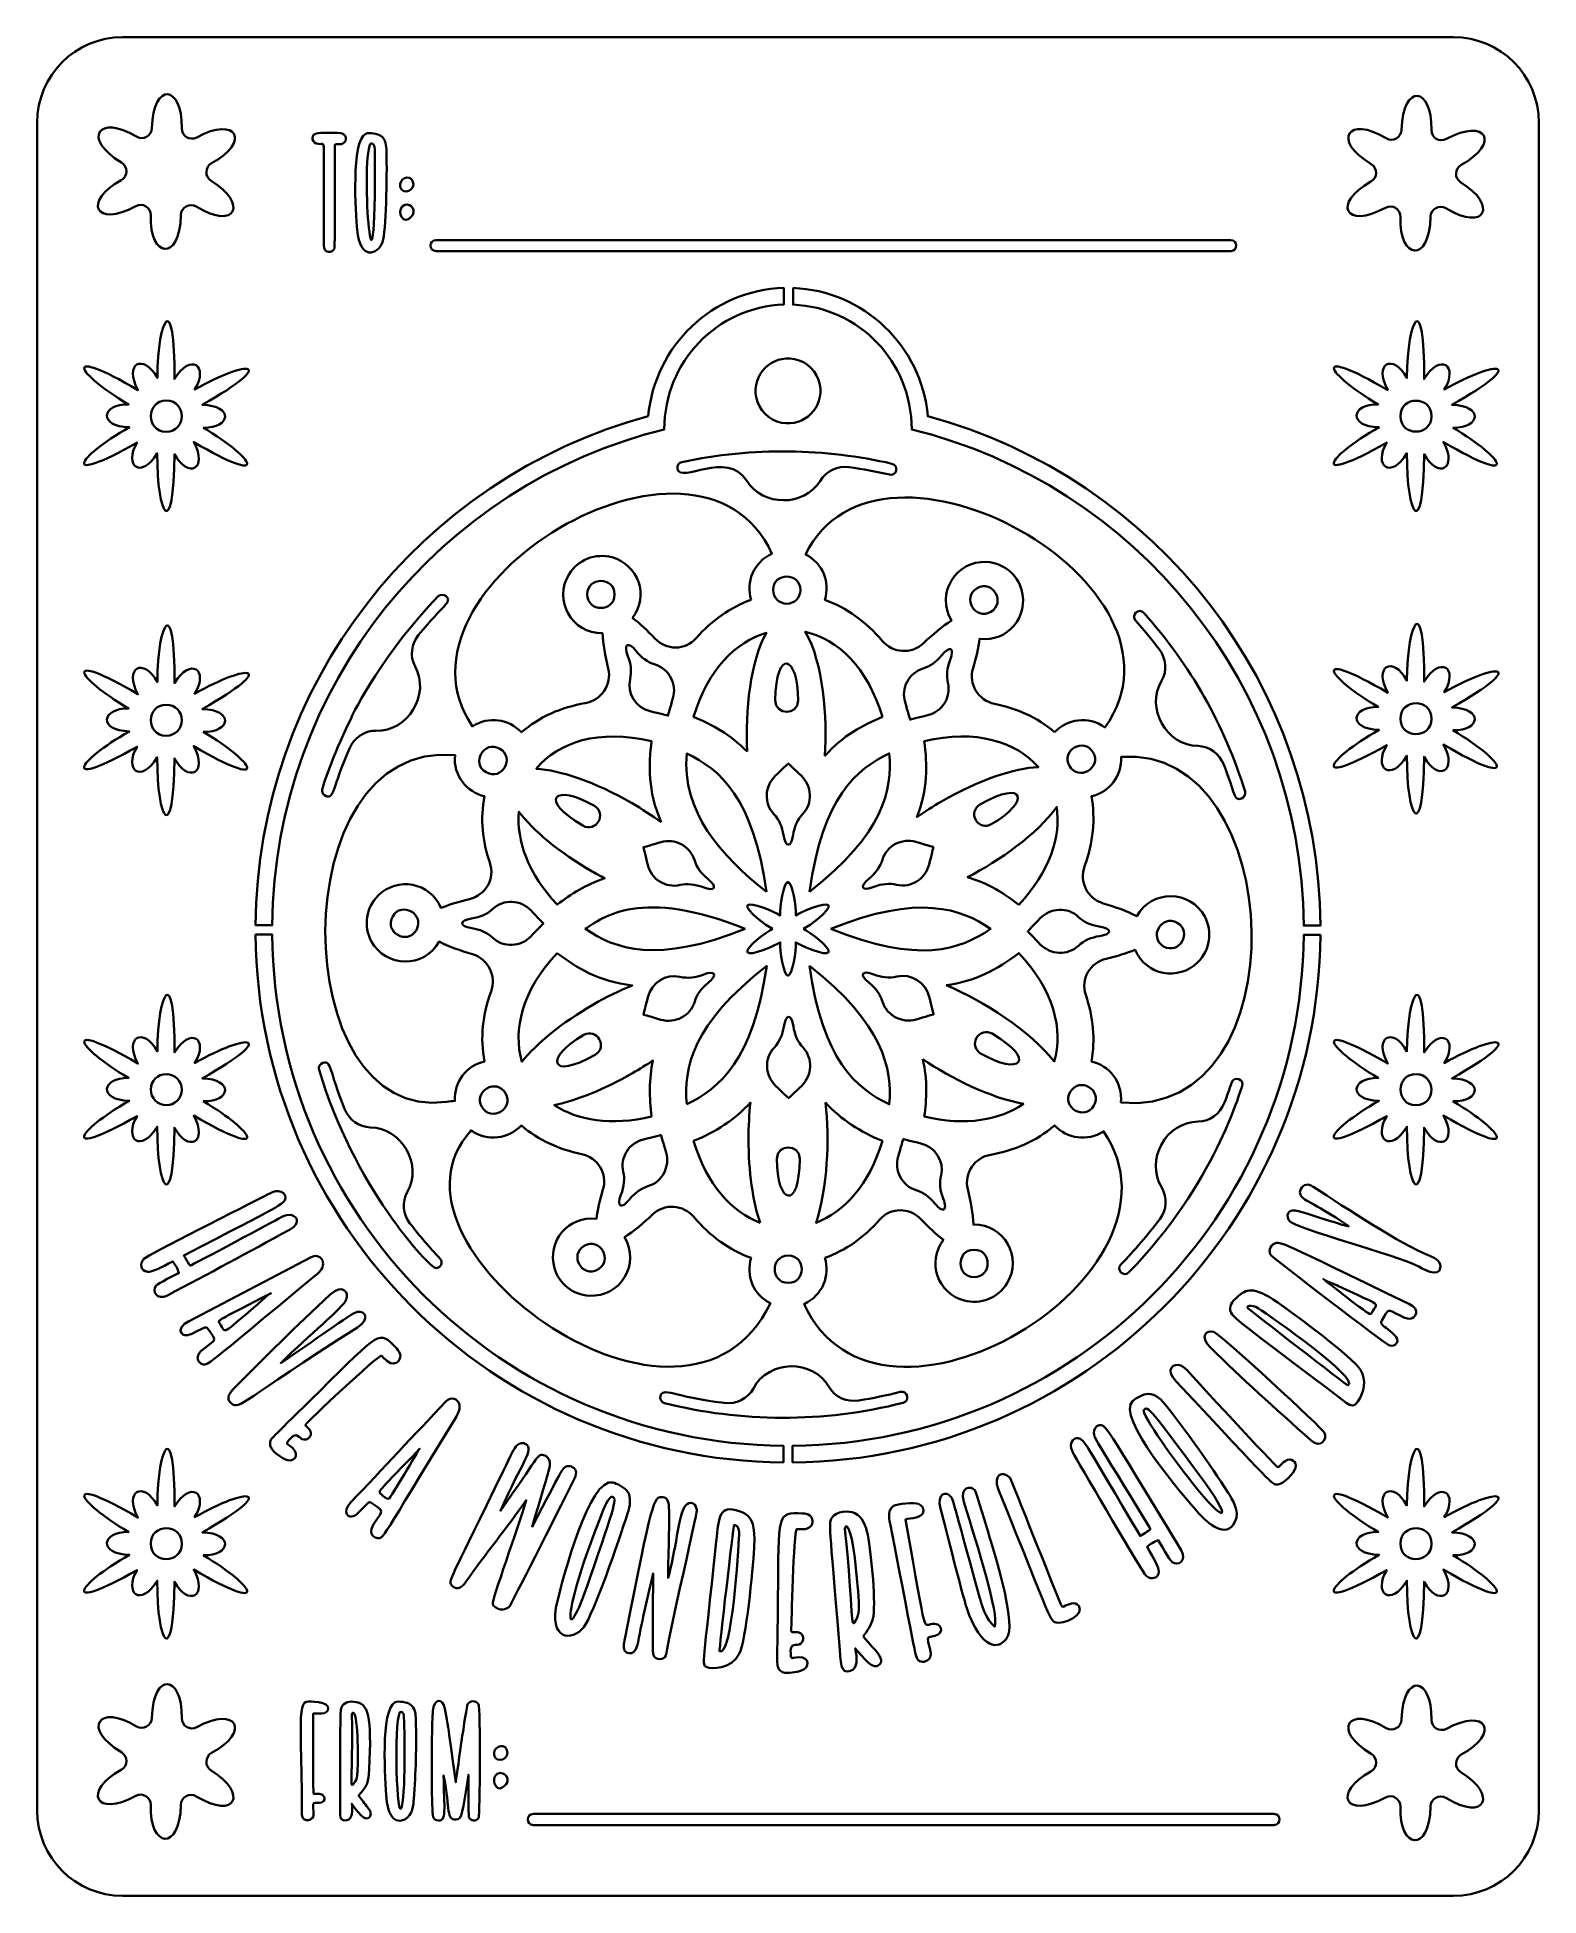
# Model space of a CAD drawing. Header units: inches. Extents: x 8.53 to 13.03, y -6.29 to -0.71.
import ezdxf

# ---------------------------------------------------------------- set-up
doc = ezdxf.new("R2010")
doc.units = ezdxf.units.IN
doc.header["$MEASUREMENT"] = 0
doc.layers.add('_U+0421_U+043B_U+043E_U+0439 1', color=7, linetype='Continuous')

# ---------------------------------------------------------------- blocks, each defined once
blk = doc.blocks.new('block 2')
at = {"layer": '_U+0421_U+043B_U+043E_U+0439 1', "color": 7, "lineweight": 35, "true_color": 0xffffff}
for points, knots in [([(9.0252, -3.9038), (9.1097, -3.9058), (9.1163, -3.8373), (9.0224, -3.8355), (9.2549, -3.7034), (9.1623, -3.6972), (8.9997, -3.7895), (9.0444, -3.7158), (8.986, -3.6801), (8.9391, -3.7576), (8.941, -3.4882), (8.8892, -3.5704), (8.8879, -3.7547), (8.8462, -3.6788), (8.786, -3.7116), (8.8299, -3.7911), (8.5992, -3.6555), (8.6405, -3.7394), (8.8015, -3.8338), (8.7201, -3.8322), (8.7097, -3.9005), (8.8041, -3.9025), (8.6415, -3.9947), (8.5966, -4.0791), (8.8273, -3.9483), (8.7854, -4.0175), (8.839, -4.0608), (8.8877, -3.9801), (8.8865, -4.1732), (8.937, -4.2458), (8.9391, -3.9832), (8.9799, -4.0579), (9.0417, -4.0282), (8.9969, -3.9466), (9.2267, -4.0816), (9.1841, -3.9972), (9.0252, -3.9038)], [0, 0, 0, 0, 1, 1, 1, 2, 2, 2, 3, 3, 3, 4, 4, 4, 5, 5, 5, 6, 6, 6, 7, 7, 7, 8, 8, 8, 9, 9, 9, 10, 10, 10, 11, 11, 11, 12, 12, 12, 12]), ([(8.9145, -3.9159), (8.8888, -3.9158), (8.8679, -3.8945), (8.868, -3.869), (8.8681, -3.843), (8.8892, -3.8223), (8.9149, -3.8225), (8.9409, -3.8226), (8.9616, -3.8436), (8.9615, -3.8694), (8.9613, -3.8951), (8.9404, -3.9161), (8.9145, -3.9159)], [0, 0, 0, 0, 1, 1, 1, 2, 2, 2, 3, 3, 3, 4, 4, 4, 4])]:
    blk.add_open_spline(points, degree=3, knots=knots, dxfattribs=at)
blk = doc.blocks.new('block 3')
at = {"layer": '_U+0421_U+043B_U+043E_U+0439 1', "color": 7, "lineweight": 35, "true_color": 0xffffff}
for points, knots in [([(12.7701, -3.9038), (12.8545, -3.9058), (12.8612, -3.8373), (12.7674, -3.8355), (12.9999, -3.7034), (12.9073, -3.6972), (12.7445, -3.7895), (12.7894, -3.7158), (12.7309, -3.6801), (12.6841, -3.7576), (12.686, -3.4882), (12.6342, -3.5704), (12.6327, -3.7547), (12.5912, -3.6788), (12.5309, -3.7116), (12.5749, -3.7911), (12.3441, -3.6555), (12.3855, -3.7394), (12.5465, -3.8338), (12.4649, -3.8322), (12.4545, -3.9005), (12.5491, -3.9025), (12.3863, -3.9947), (12.3416, -4.0791), (12.5722, -3.9483), (12.5302, -4.0175), (12.584, -4.0608), (12.6327, -3.9801), (12.6313, -4.1732), (12.6819, -4.2458), (12.684, -3.9832), (12.7249, -4.0579), (12.7867, -4.0282), (12.7419, -3.9466), (12.9717, -4.0816), (12.929, -3.9972), (12.7701, -3.9038)], [0, 0, 0, 0, 1, 1, 1, 2, 2, 2, 3, 3, 3, 4, 4, 4, 5, 5, 5, 6, 6, 6, 7, 7, 7, 8, 8, 8, 9, 9, 9, 10, 10, 10, 11, 11, 11, 12, 12, 12, 12]), ([(12.6594, -3.9159), (12.5979, -3.9156), (12.5981, -3.8221), (12.6599, -3.8225), (12.7216, -3.8227), (12.721, -3.9162), (12.6594, -3.9159)], [0, 0, 0, 0, 1, 1, 1, 2, 2, 2, 2])]:
    blk.add_open_spline(points, degree=3, knots=knots, dxfattribs=at)
blk = doc.blocks.new('block 4')
at = {"layer": '_U+0421_U+043B_U+043E_U+0439 1', "color": 7, "lineweight": 35, "true_color": 0xffffff}
for points, knots in [([(9.0252, -5.2647), (9.1097, -5.2665), (9.1163, -5.1982), (9.0224, -5.1962), (9.2549, -5.0643), (9.1623, -5.0579), (8.9997, -5.1504), (9.0444, -5.0766), (8.986, -5.0409), (8.9391, -5.1183), (8.941, -4.849), (8.8892, -4.9311), (8.8879, -5.1155), (8.8462, -5.0397), (8.786, -5.0725), (8.8299, -5.1518), (8.5992, -5.0163), (8.6405, -5.1001), (8.8015, -5.1945), (8.7201, -5.193), (8.7097, -5.2613), (8.8041, -5.2633), (8.6415, -5.3555), (8.5966, -5.44), (8.8273, -5.3091), (8.7854, -5.3782), (8.839, -5.4216), (8.8877, -5.3409), (8.8865, -5.534), (8.937, -5.6066), (8.9391, -5.344), (8.9799, -5.4187), (9.0417, -5.3888), (8.9969, -5.3075), (9.2267, -5.4425), (9.1841, -5.3579), (9.0252, -5.2647)], [0, 0, 0, 0, 1, 1, 1, 2, 2, 2, 3, 3, 3, 4, 4, 4, 5, 5, 5, 6, 6, 6, 7, 7, 7, 8, 8, 8, 9, 9, 9, 10, 10, 10, 11, 11, 11, 12, 12, 12, 12]), ([(8.868, -5.2297), (8.8683, -5.1682), (8.9617, -5.1684), (8.9615, -5.2302), (8.9612, -5.292), (8.8677, -5.2913), (8.868, -5.2297)], [0, 0, 0, 0, 1, 1, 1, 2, 2, 2, 2])]:
    blk.add_open_spline(points, degree=3, knots=knots, dxfattribs=at)
blk = doc.blocks.new('block 5')
at = {"layer": '_U+0421_U+043B_U+043E_U+0439 1', "color": 7, "lineweight": 35, "true_color": 0xffffff}
for points, knots in [([(12.7701, -5.2647), (12.8545, -5.2665), (12.8612, -5.1982), (12.7674, -5.1962), (12.9999, -5.0643), (12.9073, -5.0579), (12.7445, -5.1504), (12.7894, -5.0766), (12.7309, -5.0409), (12.6841, -5.1183), (12.686, -4.849), (12.6342, -4.9311), (12.6327, -5.1155), (12.5912, -5.0397), (12.5309, -5.0725), (12.5749, -5.1518), (12.3441, -5.0163), (12.3855, -5.1001), (12.5465, -5.1945), (12.4649, -5.193), (12.4545, -5.2613), (12.5491, -5.2633), (12.3863, -5.3555), (12.3416, -5.44), (12.5722, -5.3091), (12.5302, -5.3782), (12.584, -5.4216), (12.6327, -5.3409), (12.6313, -5.534), (12.6819, -5.6066), (12.684, -5.344), (12.7249, -5.4187), (12.7867, -5.3888), (12.7419, -5.3075), (12.9717, -5.4425), (12.929, -5.3579), (12.7701, -5.2647)], [0, 0, 0, 0, 1, 1, 1, 2, 2, 2, 3, 3, 3, 4, 4, 4, 5, 5, 5, 6, 6, 6, 7, 7, 7, 8, 8, 8, 9, 9, 9, 10, 10, 10, 11, 11, 11, 12, 12, 12, 12]), ([(12.613, -5.2297), (12.6133, -5.1682), (12.7066, -5.1683), (12.7063, -5.2302), (12.706, -5.292), (12.6127, -5.2912), (12.613, -5.2297)], [0, 0, 0, 0, 1, 1, 1, 2, 2, 2, 2])]:
    blk.add_open_spline(points, degree=3, knots=knots, dxfattribs=at)
blk = doc.blocks.new('block 6')
at = {"layer": '_U+0421_U+043B_U+043E_U+0439 1', "color": 7, "lineweight": 35, "true_color": 0xffffff}
for points, knots in [([(9.0252, -2.7968), (9.1097, -2.7986), (9.1163, -2.7302), (9.0224, -2.7283), (9.2549, -2.5963), (9.1623, -2.59), (8.9997, -2.6825), (9.0444, -2.6087), (8.986, -2.5729), (8.9391, -2.6504), (8.941, -2.3811), (8.8892, -2.4632), (8.8879, -2.6476), (8.8462, -2.5718), (8.786, -2.6045), (8.8299, -2.6838), (8.5992, -2.5484), (8.6405, -2.6322), (8.8015, -2.7266), (8.7201, -2.7251), (8.7097, -2.7934), (8.8041, -2.7952), (8.6415, -2.8876), (8.5966, -2.972), (8.8273, -2.8412), (8.7854, -2.9102), (8.839, -2.9537), (8.8877, -2.873), (8.8865, -3.0661), (8.937, -3.1386), (8.9391, -2.8761), (8.9799, -2.9508), (9.0417, -2.9209), (8.9969, -2.8395), (9.2267, -2.9745), (9.1841, -2.89), (9.0252, -2.7968)], [0, 0, 0, 0, 1, 1, 1, 2, 2, 2, 3, 3, 3, 4, 4, 4, 5, 5, 5, 6, 6, 6, 7, 7, 7, 8, 8, 8, 9, 9, 9, 10, 10, 10, 11, 11, 11, 12, 12, 12, 12]), ([(8.9145, -2.8087), (8.8529, -2.8084), (8.8531, -2.7151), (8.9149, -2.7154), (8.9409, -2.7155), (8.9616, -2.7363), (8.9615, -2.7623), (8.9613, -2.788), (8.9404, -2.8088), (8.9145, -2.8087)], [0, 0, 0, 0, 1, 1, 1, 2, 2, 2, 3, 3, 3, 3])]:
    blk.add_open_spline(points, degree=3, knots=knots, dxfattribs=at)
blk = doc.blocks.new('block 7')
at = {"layer": '_U+0421_U+043B_U+043E_U+0439 1', "color": 7, "lineweight": 35, "true_color": 0xffffff}
for points, knots in [([(12.7701, -2.792), (12.8545, -2.794), (12.8612, -2.7257), (12.7674, -2.7237), (12.9999, -2.5918), (12.9073, -2.5854), (12.7445, -2.6779), (12.7894, -2.6041), (12.7309, -2.5683), (12.6841, -2.6458), (12.686, -2.3765), (12.6342, -2.4586), (12.6327, -2.6429), (12.5912, -2.567), (12.5309, -2.6), (12.5749, -2.6793), (12.3441, -2.5438), (12.3855, -2.6276), (12.5465, -2.722), (12.4649, -2.7204), (12.4545, -2.7887), (12.5491, -2.7907), (12.3863, -2.8829), (12.3416, -2.9673), (12.5722, -2.8365), (12.5302, -2.9057), (12.584, -2.9491), (12.6327, -2.8684), (12.6313, -3.0613), (12.6819, -3.134), (12.684, -2.8715), (12.7249, -2.9461), (12.7867, -2.9163), (12.7419, -2.835), (12.9717, -2.9698), (12.929, -2.8854), (12.7701, -2.792)], [0, 0, 0, 0, 1, 1, 1, 2, 2, 2, 3, 3, 3, 4, 4, 4, 5, 5, 5, 6, 6, 6, 7, 7, 7, 8, 8, 8, 9, 9, 9, 10, 10, 10, 11, 11, 11, 12, 12, 12, 12]), ([(12.613, -2.7572), (12.6133, -2.6957), (12.7066, -2.6958), (12.7063, -2.7577), (12.706, -2.8194), (12.6127, -2.8188), (12.613, -2.7572)], [0, 0, 0, 0, 1, 1, 1, 2, 2, 2, 2])]:
    blk.add_open_spline(points, degree=3, knots=knots, dxfattribs=at)
blk = doc.blocks.new('block 8')
at = {"layer": '_U+0421_U+043B_U+043E_U+0439 1', "color": 7, "lineweight": 35, "true_color": 0xffffff}
for points, knots in [([(9.0252, -1.8852), (9.1097, -1.887), (9.1163, -1.8187), (9.0224, -1.8168), (9.2549, -1.6848), (9.1623, -1.6784), (8.9997, -1.7709), (9.0444, -1.6972), (8.986, -1.6613), (8.9391, -1.7388), (8.941, -1.4695), (8.8892, -1.5516), (8.8879, -1.7361), (8.8462, -1.6602), (8.786, -1.693), (8.8299, -1.7723), (8.5992, -1.6369), (8.6405, -1.7207), (8.8015, -1.8151), (8.7201, -1.8136), (8.7097, -1.8819), (8.8041, -1.8837), (8.6415, -1.9759), (8.5966, -2.0605), (8.8273, -1.9297), (8.7854, -1.9987), (8.839, -2.0422), (8.8877, -1.9615), (8.8865, -2.1544), (8.937, -2.227), (8.9391, -1.9645), (8.9799, -2.0393), (9.0417, -2.0094), (8.9969, -1.928), (9.2267, -2.063), (9.1841, -1.9784), (9.0252, -1.8852)], [0, 0, 0, 0, 1, 1, 1, 2, 2, 2, 3, 3, 3, 4, 4, 4, 5, 5, 5, 6, 6, 6, 7, 7, 7, 8, 8, 8, 9, 9, 9, 10, 10, 10, 11, 11, 11, 12, 12, 12, 12]), ([(8.9145, -1.8972), (8.8529, -1.8969), (8.8531, -1.8036), (8.9149, -1.8038), (8.9769, -1.8041), (8.9762, -1.8975), (8.9145, -1.8972)], [0, 0, 0, 0, 1, 1, 1, 2, 2, 2, 2])]:
    blk.add_open_spline(points, degree=3, knots=knots, dxfattribs=at)
blk = doc.blocks.new('block 9')
at = {"layer": '_U+0421_U+043B_U+043E_U+0439 1', "color": 7, "lineweight": 35, "true_color": 0xffffff}
for points, knots in [([(12.7701, -1.8852), (12.8545, -1.887), (12.8612, -1.8187), (12.7674, -1.8168), (12.9999, -1.6848), (12.9073, -1.6784), (12.7445, -1.7709), (12.7894, -1.6972), (12.7309, -1.6613), (12.6841, -1.7388), (12.686, -1.4695), (12.6342, -1.5516), (12.6327, -1.7361), (12.5912, -1.6602), (12.5309, -1.693), (12.5749, -1.7723), (12.3441, -1.6369), (12.3855, -1.7207), (12.5465, -1.8151), (12.4649, -1.8136), (12.4545, -1.8819), (12.5491, -1.8837), (12.3863, -1.9759), (12.3416, -2.0605), (12.5722, -1.9297), (12.5302, -1.9987), (12.584, -2.0422), (12.6327, -1.9615), (12.6313, -2.1544), (12.6819, -2.227), (12.684, -1.9645), (12.7249, -2.0393), (12.7867, -2.0094), (12.7419, -1.928), (12.9717, -2.063), (12.929, -1.9784), (12.7701, -1.8852)], [0, 0, 0, 0, 1, 1, 1, 2, 2, 2, 3, 3, 3, 4, 4, 4, 5, 5, 5, 6, 6, 6, 7, 7, 7, 8, 8, 8, 9, 9, 9, 10, 10, 10, 11, 11, 11, 12, 12, 12, 12]), ([(12.613, -1.8502), (12.6133, -1.7887), (12.7066, -1.7888), (12.7063, -1.8508), (12.706, -1.9125), (12.6127, -1.9119), (12.613, -1.8502)], [0, 0, 0, 0, 1, 1, 1, 2, 2, 2, 2])]:
    blk.add_open_spline(points, degree=3, knots=knots, dxfattribs=at)
blk = doc.blocks.new('block 10')
at = {"layer": '_U+0421_U+043B_U+043E_U+0439 1', "color": 7, "lineweight": 35, "true_color": 0xffffff}
for points, knots in [([(9.5183, -6.0209), (9.5092, -6.009), (9.5002, -5.997), (9.491, -5.9851), (9.5176, -5.9548), (9.5212, -5.944), (9.5229, -5.9068), (9.5301, -5.7458), (9.5222, -5.7073), (9.477, -5.7036), (9.4576, -5.702), (9.4415, -5.708), (9.4381, -5.7277), (9.4354, -5.744), (9.4356, -5.8647), (9.4355, -6.0255), (9.4355, -6.04), (9.432, -6.0636), (9.4554, -6.0587), (9.474, -6.055), (9.4729, -6.0302), (9.4705, -6.0094), (9.4881, -6.0323), (9.5079, -6.0645), (9.5234, -6.0497), (9.5317, -6.0416), (9.5254, -6.0301), (9.5183, -6.0209)], [0, 0, 0, 0, 1, 1, 1, 2, 2, 2, 3, 3, 3, 4, 4, 4, 5, 5, 5, 6, 6, 6, 7, 7, 7, 8, 8, 8, 9, 9, 9, 9]), ([(9.4867, -5.9245), (9.4852, -5.9332), (9.4822, -5.9418), (9.4769, -5.9487), (9.4627, -5.9675), (9.4738, -5.9369), (9.4709, -5.7427), (9.4709, -5.7368), (9.4751, -5.7337), (9.4779, -5.7393), (9.492, -5.7676), (9.4891, -5.9107), (9.4867, -5.9245)], [0, 0, 0, 0, 1, 1, 1, 2, 2, 2, 3, 3, 3, 4, 4, 4, 4])]:
    blk.add_open_spline(points, degree=3, knots=knots, dxfattribs=at)
blk = doc.blocks.new('block 11')
at = {"layer": '_U+0421_U+043B_U+043E_U+0439 1', "color": 7, "lineweight": 35, "true_color": 0xffffff}
for points, knots in [([(9.6627, -5.7586), (9.6623, -5.7413), (9.6604, -5.7213), (9.646, -5.7115), (9.6365, -5.705), (9.6106, -5.7007), (9.6004, -5.7054), (9.5559, -5.7258), (9.5705, -5.9447), (9.5745, -5.9934), (9.5767, -6.0198), (9.5885, -6.0772), (9.6291, -6.0566), (9.6535, -6.0441), (9.6552, -6.0118), (9.6565, -5.9954), (9.6624, -5.9166), (9.6645, -5.8376), (9.6627, -5.7586)], [0, 0, 0, 0, 1, 1, 1, 2, 2, 2, 3, 3, 3, 4, 4, 4, 5, 5, 5, 6, 6, 6, 6]), ([(9.6205, -6.0173), (9.6059, -6.0762), (9.5952, -5.7709), (9.6149, -5.7347), (9.6192, -5.7333), (9.624, -5.7362), (9.626, -5.7402), (9.6284, -5.7447), (9.6334, -5.9652), (9.6205, -6.0173)], [0, 0, 0, 0, 1, 1, 1, 2, 2, 2, 3, 3, 3, 3])]:
    blk.add_open_spline(points, degree=3, knots=knots, dxfattribs=at)
blk = doc.blocks.new('block 12')
at = {"layer": '_U+0421_U+043B_U+043E_U+0439 1', "color": 7, "lineweight": 35, "true_color": 0xffffff}
for points, knots in [([(9.5747, -1.0573), (9.5742, -1.0401), (9.5723, -1.0201), (9.558, -1.0102), (9.5484, -1.0038), (9.5226, -0.9994), (9.5123, -1.0041), (9.4679, -1.0245), (9.4824, -1.2434), (9.4865, -1.2922), (9.4942, -1.3845), (9.549, -1.3673), (9.5627, -1.3287), (9.5734, -1.2983), (9.5763, -1.1354), (9.5747, -1.0573)], [0, 0, 0, 0, 1, 1, 1, 2, 2, 2, 3, 3, 3, 4, 4, 4, 5, 5, 5, 5]), ([(9.5269, -1.0334), (9.533, -1.0315), (9.5401, -1.0361), (9.5401, -1.052), (9.5415, -1.6408), (9.494, -1.0941), (9.5269, -1.0334)], [0, 0, 0, 0, 1, 1, 1, 2, 2, 2, 2])]:
    blk.add_open_spline(points, degree=3, knots=knots, dxfattribs=at)
blk = doc.blocks.new('block 13')
at = {"layer": '_U+0421_U+043B_U+043E_U+0439 1', "color": 7, "lineweight": 35, "true_color": 0xffffff}
for points, knots in [([(9.349, -4.3712), (9.349, -4.3712), (8.9815, -4.5637), (8.9815, -4.5637), (8.9435, -4.5836), (8.9574, -4.6077), (8.9774, -4.6052), (8.9866, -4.6041), (8.9958, -4.5984), (9.0247, -4.584), (9.0334, -4.5795), (9.0362, -4.5813), (9.0401, -4.5866), (9.0659, -4.6218), (9.0655, -4.6172), (9.0308, -4.6427), (9.0223, -4.649), (9.0133, -4.6558), (9.0098, -4.6657), (9.006, -4.6762), (9.0117, -4.6876), (9.022, -4.6915), (9.0388, -4.698), (9.0238, -4.7045), (9.3598, -4.4276), (9.3716, -4.4179), (9.3844, -4.4062), (9.3848, -4.3911), (9.3851, -4.3773), (9.3708, -4.3597), (9.349, -4.3712)], [0, 0, 0, 0, 1, 1, 1, 2, 2, 2, 3, 3, 3, 4, 4, 4, 5, 5, 5, 6, 6, 6, 7, 7, 7, 8, 8, 8, 9, 9, 9, 10, 10, 10, 10]), ([(9.1885, -4.5126), (9.074, -4.6082), (9.0965, -4.6004), (9.0744, -4.5694), (9.0713, -4.5651), (9.0715, -4.5629), (9.0754, -4.56), (9.0831, -4.5538), (9.0831, -4.5545), (9.2285, -4.4793), (9.2144, -4.4866), (9.2009, -4.5023), (9.1885, -4.5126)], [0, 0, 0, 0, 1, 1, 1, 2, 2, 2, 3, 3, 3, 4, 4, 4, 4])]:
    blk.add_open_spline(points, degree=3, knots=knots, dxfattribs=at)
blk = doc.blocks.new('block 14')
at = {"layer": '_U+0421_U+043B_U+043E_U+0439 1', "color": 7, "lineweight": 35, "true_color": 0xffffff}
for points, knots in [([(9.7926, -4.8108), (9.7881, -4.7969), (9.7688, -4.7862), (9.7523, -4.8037), (9.6576, -4.9045), (9.5629, -5.0052), (9.4681, -5.1059), (9.439, -5.137), (9.4597, -5.1555), (9.478, -5.1466), (9.4862, -5.1425), (9.5085, -5.1182), (9.5155, -5.1111), (9.5224, -5.104), (9.5256, -5.1047), (9.531, -5.1084), (9.5669, -5.1332), (9.5652, -5.1288), (9.5405, -5.1645), (9.5345, -5.1732), (9.5284, -5.1826), (9.5283, -5.193), (9.5283, -5.2043), (9.5373, -5.2132), (9.5483, -5.2134), (9.5662, -5.2141), (9.5538, -5.2257), (9.7809, -4.8534), (9.789, -4.8405), (9.7972, -4.8252), (9.7926, -4.8108)], [0, 0, 0, 0, 1, 1, 1, 2, 2, 2, 3, 3, 3, 4, 4, 4, 5, 5, 5, 6, 6, 6, 7, 7, 7, 8, 8, 8, 9, 9, 9, 10, 10, 10, 10]), ([(9.5812, -5.0951), (9.5735, -5.0966), (9.5641, -5.0855), (9.5577, -5.0809), (9.5459, -5.0725), (9.5565, -5.069), (9.6738, -4.9454), (9.6695, -4.95), (9.5873, -5.0938), (9.5812, -5.0951)], [0, 0, 0, 0, 1, 1, 1, 2, 2, 2, 3, 3, 3, 3])]:
    blk.add_open_spline(points, degree=3, knots=knots, dxfattribs=at)
blk = doc.blocks.new('block 15')
at = {"layer": '_U+0421_U+043B_U+043E_U+0439 1', "color": 7, "lineweight": 35, "true_color": 0xffffff}
for points, knots in [([(10.2962, -5.0727), (10.2877, -5.0611), (10.2642, -5.0494), (10.2531, -5.0466), (10.1834, -5.0294), (10.1038, -5.3322), (10.0867, -5.4015), (10.0569, -5.5219), (10.132, -5.5232), (10.1658, -5.4797), (10.1942, -5.4427), (10.2716, -5.2202), (10.2969, -5.1397), (10.3038, -5.1175), (10.3099, -5.0913), (10.2962, -5.0727)], [0, 0, 0, 0, 1, 1, 1, 2, 2, 2, 3, 3, 3, 4, 4, 4, 5, 5, 5, 5]), ([(10.1833, -5.3362), (10.104, -5.5691), (10.0965, -5.4452), (10.2241, -5.1295), (10.2299, -5.115), (10.2363, -5.1), (10.2477, -5.0893), (10.2687, -5.0893), (10.2606, -5.1087), (10.1833, -5.3362)], [0, 0, 0, 0, 1, 1, 1, 2, 2, 2, 3, 3, 3, 3])]:
    blk.add_open_spline(points, degree=3, knots=knots, dxfattribs=at)
blk = doc.blocks.new('block 16')
at = {"layer": '_U+0421_U+043B_U+043E_U+0439 1', "color": 7, "lineweight": 35, "true_color": 0xffffff}
for points, knots in [([(10.6317, -5.1327), (10.5715, -5.1115), (10.5706, -5.1473), (10.5626, -5.2237), (10.5223, -5.6051), (10.5192, -5.5916), (10.5334, -5.5993), (10.5473, -5.6068), (10.6079, -5.6063), (10.6319, -5.5604), (10.6524, -5.5207), (10.6722, -5.3101), (10.6763, -5.2437), (10.6819, -5.153), (10.6604, -5.1427), (10.6317, -5.1327)], [0, 0, 0, 0, 1, 1, 1, 2, 2, 2, 3, 3, 3, 4, 4, 4, 5, 5, 5, 5]), ([(10.6313, -5.2036), (10.6301, -5.2463), (10.6088, -5.5747), (10.5729, -5.5522), (10.5706, -5.5508), (10.6144, -5.1754), (10.6163, -5.174), (10.6173, -5.1732), (10.6188, -5.1734), (10.6199, -5.174), (10.6302, -5.1783), (10.6316, -5.1923), (10.6313, -5.2036)], [0, 0, 0, 0, 1, 1, 1, 2, 2, 2, 3, 3, 3, 4, 4, 4, 4])]:
    blk.add_open_spline(points, degree=3, knots=knots, dxfattribs=at)
blk = doc.blocks.new('block 17')
at = {"layer": '_U+0421_U+043B_U+043E_U+0439 1', "color": 7, "lineweight": 35, "true_color": 0xffffff}
for points, knots in [([(11.0031, -5.5086), (11.0149, -5.492), (11.0267, -5.475), (11.032, -5.4554), (11.0423, -5.4177), (11.0283, -5.2618), (11.0166, -5.2036), (11.0113, -5.1777), (11.0017, -5.1487), (10.9777, -5.1383), (10.9605, -5.1308), (10.9222, -5.1308), (10.9091, -5.1525), (10.9001, -5.1676), (10.9006, -5.1682), (10.9315, -5.5251), (10.937, -5.5895), (10.9331, -5.6209), (10.9651, -5.6112), (10.989, -5.6038), (10.9847, -5.5709), (10.9791, -5.5436), (11.0034, -5.5705), (11.0335, -5.6137), (11.0529, -5.5912), (11.0674, -5.5743), (11.0442, -5.5548), (11.0031, -5.5086)], [0, 0, 0, 0, 1, 1, 1, 2, 2, 2, 3, 3, 3, 4, 4, 4, 5, 5, 5, 6, 6, 6, 7, 7, 7, 8, 8, 8, 9, 9, 9, 9]), ([(10.9904, -5.4282), (10.9894, -5.4398), (10.9865, -5.4516), (10.9802, -5.4616), (10.9637, -5.4884), (10.9747, -5.4445), (10.9484, -5.1869), (10.9477, -5.1788), (10.9527, -5.1741), (10.957, -5.1813), (10.9797, -5.219), (10.9913, -5.4143), (10.9904, -5.4282)], [0, 0, 0, 0, 1, 1, 1, 2, 2, 2, 3, 3, 3, 4, 4, 4, 4])]:
    blk.add_open_spline(points, degree=3, knots=knots, dxfattribs=at)
blk = doc.blocks.new('block 18')
at = {"layer": '_U+0421_U+043B_U+043E_U+0439 1', "color": 7, "lineweight": 35, "true_color": 0xffffff}
for points, knots in [([(12.0967, -5.0773), (12.0394, -4.9882), (11.978, -4.9016), (11.9126, -4.8183), (11.8983, -4.8), (11.8801, -4.7801), (11.857, -4.7808), (11.843, -4.7813), (11.8197, -4.794), (11.8112, -4.8016), (11.7573, -4.8494), (11.9622, -5.0866), (12.0092, -5.1397), (12.0329, -5.1662), (12.0913, -5.2186), (12.1173, -5.1645), (12.1329, -5.132), (12.1084, -5.0957), (12.0967, -5.0773)], [0, 0, 0, 0, 1, 1, 1, 2, 2, 2, 3, 3, 3, 4, 4, 4, 5, 5, 5, 6, 6, 6, 6]), ([(11.987, -5.0443), (11.9655, -5.0169), (11.8487, -4.8654), (11.8433, -4.8302), (11.8554, -4.8126), (11.8684, -4.8332), (12.0102, -5.0233), (12.1134, -5.1618), (12.0948, -5.1815), (11.987, -5.0443)], [0, 0, 0, 0, 1, 1, 1, 2, 2, 2, 3, 3, 3, 3])]:
    blk.add_open_spline(points, degree=3, knots=knots, dxfattribs=at)
blk = doc.blocks.new('block 19')
at = {"layer": '_U+0421_U+043B_U+043E_U+0439 1', "color": 7, "lineweight": 35, "true_color": 0xffffff}
for points, knots in [([(12.4933, -4.7091), (12.4701, -4.6711), (12.3008, -4.5455), (12.2454, -4.5072), (12.1694, -4.4547), (12.1498, -4.4694), (12.1273, -4.4877), (12.1141, -4.4987), (12.0998, -4.5133), (12.1031, -4.5301), (12.1076, -4.5518), (12.1283, -4.5629), (12.4502, -4.8073), (12.4648, -4.8184), (12.4744, -4.8195), (12.4854, -4.8034), (12.5045, -4.7758), (12.5119, -4.7395), (12.4933, -4.7091)], [0, 0, 0, 0, 1, 1, 1, 2, 2, 2, 3, 3, 3, 4, 4, 4, 5, 5, 5, 6, 6, 6, 6]), ([(12.4558, -4.7554), (12.4516, -4.7554), (12.159, -4.5269), (12.1567, -4.5251), (12.1494, -4.5195), (12.164, -4.5094), (12.1877, -4.525), (12.2219, -4.547), (12.494, -4.7363), (12.4558, -4.7554)], [0, 0, 0, 0, 1, 1, 1, 2, 2, 2, 3, 3, 3, 3])]:
    blk.add_open_spline(points, degree=3, knots=knots, dxfattribs=at)
blk = doc.blocks.new('block 20')
at = {"layer": '_U+0421_U+043B_U+043E_U+0439 1', "color": 7, "lineweight": 35, "true_color": 0xffffff}
for points, knots in [([(12.6401, -4.5119), (12.2474, -4.3232), (12.2558, -4.3219), (12.2351, -4.3308), (12.222, -4.3365), (12.2158, -4.3557), (12.226, -4.3665), (12.2326, -4.3734), (12.5681, -4.6329), (12.5817, -4.6359), (12.5977, -4.6395), (12.6102, -4.6261), (12.6005, -4.6105), (12.5955, -4.6026), (12.5691, -4.5829), (12.5613, -4.5766), (12.5537, -4.5705), (12.5541, -4.5672), (12.5573, -4.5615), (12.5784, -4.523), (12.5744, -4.5257), (12.612, -4.5465), (12.6213, -4.5515), (12.6313, -4.5568), (12.6417, -4.5558), (12.6585, -4.5543), (12.6737, -4.5282), (12.6401, -4.5119)], [0, 0, 0, 0, 1, 1, 1, 2, 2, 2, 3, 3, 3, 4, 4, 4, 5, 5, 5, 6, 6, 6, 7, 7, 7, 8, 8, 8, 9, 9, 9, 9]), ([(12.5272, -4.5377), (12.5262, -4.5395), (12.5249, -4.5415), (12.523, -4.5419), (12.5166, -4.5434), (12.394, -4.4461), (12.3816, -4.4363), (12.3941, -4.4457), (12.4135, -4.4512), (12.4277, -4.4579), (12.5624, -4.5218), (12.546, -4.5047), (12.5272, -4.5377)], [0, 0, 0, 0, 1, 1, 1, 2, 2, 2, 3, 3, 3, 4, 4, 4, 4])]:
    blk.add_open_spline(points, degree=3, knots=knots, dxfattribs=at)

msp = doc.modelspace()

# ---------------------------------------------------------------- linework, layer by layer
at = {"layer": '_U+0421_U+043B_U+043E_U+0439 1', "color": 240, "lineweight": 35, "true_color": 0xed1c24}
for points, knots in [([(12.772, -0.7146), (12.772, -0.7146), (8.7835, -0.7146), (8.7835, -0.7146), (8.6423, -0.7146), (8.5278, -0.8291), (8.5278, -0.9703), (8.5278, -0.9703), (8.5278, -6.0297), (8.5278, -6.0297), (8.5278, -6.1709), (8.6423, -6.2854), (8.7835, -6.2854), (8.7835, -6.2854), (12.772, -6.2854), (12.772, -6.2854), (12.9133, -6.2854), (13.0278, -6.1709), (13.0278, -6.0297), (13.0278, -6.0297), (13.0278, -0.9703), (13.0278, -0.9703), (13.0278, -0.8291), (12.9133, -0.7146), (12.772, -0.7146)], [0, 0, 0, 0, 1, 1, 1, 2, 2, 2, 3, 3, 3, 4, 4, 4, 5, 5, 5, 6, 6, 6, 7, 7, 7, 8, 8, 8, 8]), ([(9.0503, -1.0924), (9.0299, -1.1037), (9.0295, -1.1329), (9.0496, -1.1451), (9.16, -1.2132), (9.1245, -1.2954), (9.0047, -1.2225), (8.9848, -1.2104), (8.9589, -1.2244), (8.9584, -1.2477), (8.9559, -1.39), (8.8632, -1.3763), (8.8681, -1.2487), (8.869, -1.2251), (8.8437, -1.2095), (8.823, -1.2209), (8.7017, -1.2879), (8.6636, -1.2066), (8.7795, -1.1428), (8.7998, -1.1316), (8.8003, -1.1023), (8.7804, -1.0902), (8.661, -1.0186), (8.7111, -0.9433), (8.8252, -1.0127), (8.8452, -1.0249), (8.871, -1.0108), (8.8713, -0.9874), (8.8749, -0.8463), (8.9637, -0.8573), (8.9609, -0.9878), (8.9604, -1.0111), (8.9856, -1.0261), (9.006, -1.0148), (9.1254, -0.9495), (9.1696, -1.0278), (9.0503, -1.0924)], [0, 0, 0, 0, 1, 1, 1, 2, 2, 2, 3, 3, 3, 4, 4, 4, 5, 5, 5, 6, 6, 6, 7, 7, 7, 8, 8, 8, 9, 9, 9, 10, 10, 10, 11, 11, 11, 12, 12, 12, 12]), ([(12.7953, -1.0972), (12.7749, -1.1085), (12.7745, -1.1377), (12.7945, -1.1499), (12.9049, -1.218), (12.8694, -1.3002), (12.7496, -1.2273), (12.7297, -1.2152), (12.7038, -1.2292), (12.7033, -1.2525), (12.7008, -1.3948), (12.6081, -1.3811), (12.613, -1.2536), (12.6139, -1.2299), (12.5886, -1.2143), (12.5679, -1.2257), (12.4466, -1.2927), (12.4086, -1.2114), (12.5244, -1.1476), (12.5447, -1.1365), (12.5453, -1.1071), (12.5254, -1.0951), (12.4059, -1.0234), (12.456, -0.9482), (12.5701, -1.0175), (12.5902, -1.0297), (12.6159, -1.0156), (12.6162, -0.9922), (12.6198, -0.8511), (12.7087, -0.8621), (12.7059, -0.9926), (12.7054, -1.016), (12.7305, -1.031), (12.7509, -1.0196), (12.8704, -0.9544), (12.9145, -1.0326), (12.7953, -1.0972)], [0, 0, 0, 0, 1, 1, 1, 2, 2, 2, 3, 3, 3, 4, 4, 4, 5, 5, 5, 6, 6, 6, 7, 7, 7, 8, 8, 8, 9, 9, 9, 10, 10, 10, 11, 11, 11, 12, 12, 12, 12]), ([(10.3589, -1.8509), (10.3782, -1.6391), (10.552, -1.4726), (10.765, -1.4662), (10.765, -1.4662), (10.765, -1.5162), (10.765, -1.5162), (10.5662, -1.5229), (10.4071, -1.6873), (10.4071, -1.8891), (10.4071, -1.8894), (10.4071, -1.8897), (10.4071, -1.89), (9.737, -2.055), (9.239, -2.6569), (9.2324, -3.3764), (9.2324, -3.3764), (9.1824, -3.3764), (9.1824, -3.3764), (9.1888, -2.6586), (9.6687, -2.0377), (10.3589, -1.8509)], [0, 0, 0, 0, 1, 1, 1, 2, 2, 2, 3, 3, 3, 4, 4, 4, 5, 5, 5, 6, 6, 6, 7, 7, 7, 7]), ([(10.7928, -1.4662), (11.0051, -1.4738), (11.1779, -1.6403), (11.1967, -1.8509), (11.8872, -2.0379), (12.3673, -2.6593), (12.3732, -3.3776), (12.3732, -3.3776), (12.3232, -3.3776), (12.3232, -3.3776), (12.3171, -2.6576), (11.8189, -2.0551), (11.1484, -1.89), (11.1484, -1.8897), (11.1484, -1.8894), (11.1484, -1.8891), (11.1484, -1.688), (10.9905, -1.5242), (10.7928, -1.5162), (10.7928, -1.5162), (10.7928, -1.4662), (10.7928, -1.4662)], [0, 0, 0, 0, 1, 1, 1, 2, 2, 2, 3, 3, 3, 4, 4, 4, 5, 5, 5, 6, 6, 6, 7, 7, 7, 7]), ([(10.7587, -1.8703), (10.7205, -1.863), (10.6896, -1.8321), (10.6824, -1.7939), (10.6694, -1.7254), (10.7283, -1.6664), (10.7968, -1.6794), (10.8351, -1.6867), (10.8659, -1.7175), (10.8732, -1.7558), (10.8862, -1.8243), (10.8272, -1.8832), (10.7587, -1.8703)], [0, 0, 0, 0, 1, 1, 1, 2, 2, 2, 3, 3, 3, 4, 4, 4, 4]), ([(10.6672, -2.401), (10.6054, -2.4229), (10.5495, -2.4626), (10.5029, -2.5156), (10.4698, -2.5533), (10.413, -2.553), (10.3785, -2.5165), (10.3566, -2.4933), (10.3335, -2.4715), (10.312, -2.4552), (10.3629, -2.3882), (10.3286, -2.2953), (10.2504, -2.2735), (10.2016, -2.26), (10.1484, -2.2811), (10.1217, -2.3241), (10.0734, -2.4019), (10.1296, -2.5029), (10.2222, -2.501), (10.2236, -2.5323), (10.2302, -2.57), (10.239, -2.6065), (10.2507, -2.6549), (10.2189, -2.702), (10.1698, -2.7106), (10.099, -2.723), (10.0333, -2.751), (9.9787, -2.7981), (9.9412, -2.7584), (9.8812, -2.7486), (9.8322, -2.7803), (9.5492, -2.3641), (10.5099, -1.7846), (10.7298, -2.2627), (10.6734, -2.2886), (10.6514, -2.3487), (10.6672, -2.401)], [0, 0, 0, 0, 1, 1, 1, 2, 2, 2, 3, 3, 3, 4, 4, 4, 5, 5, 5, 6, 6, 6, 7, 7, 7, 8, 8, 8, 9, 9, 9, 10, 10, 10, 11, 11, 11, 12, 12, 12, 12]), ([(11.5768, -2.7981), (11.5248, -2.7533), (11.4631, -2.7259), (11.3967, -2.7126), (11.348, -2.7029), (11.318, -2.6537), (11.3322, -2.6061), (11.3413, -2.5755), (11.3487, -2.5446), (11.352, -2.5179), (11.4367, -2.5285), (11.5006, -2.4502), (11.4777, -2.3703), (11.4643, -2.3236), (11.422, -2.2904), (11.3735, -2.2876), (11.2801, -2.2824), (11.2191, -2.3829), (11.2675, -2.463), (11.2408, -2.48), (11.2113, -2.5048), (11.1839, -2.5309), (11.1481, -2.565), (11.0915, -2.5615), (11.0596, -2.5236), (11.0117, -2.4666), (10.9532, -2.424), (10.8883, -2.401), (10.9042, -2.3484), (10.8825, -2.2915), (10.8305, -2.2649), (11.0489, -1.813), (12.0314, -2.3544), (11.7276, -2.7834), (11.6769, -2.7473), (11.614, -2.7588), (11.5768, -2.7981)], [0, 0, 0, 0, 1, 1, 1, 2, 2, 2, 3, 3, 3, 4, 4, 4, 5, 5, 5, 6, 6, 6, 7, 7, 7, 8, 8, 8, 9, 9, 9, 10, 10, 10, 11, 11, 11, 12, 12, 12, 12]), ([(10.655, -2.8557), (10.6058, -2.805), (10.5512, -2.7755), (10.4948, -2.7519), (10.537, -2.6105), (10.621, -2.5265), (10.7129, -2.4998), (10.6652, -2.583), (10.6495, -2.7334), (10.655, -2.8557)], [0, 0, 0, 0, 1, 1, 1, 2, 2, 2, 3, 3, 3, 3]), ([(11.0607, -2.7519), (11.0027, -2.7762), (10.9428, -2.8073), (10.8886, -2.8683), (10.8951, -2.7568), (10.884, -2.5877), (10.8296, -2.4967), (10.9265, -2.5189), (11.0166, -2.6039), (11.0607, -2.7519)], [0, 0, 0, 0, 1, 1, 1, 2, 2, 2, 3, 3, 3, 3]), ([(9.8681, -2.9898), (9.8552, -3.0573), (9.8624, -3.1245), (9.8842, -3.1886), (9.9005, -3.2368), (9.8725, -3.2861), (9.823, -3.2979), (9.7923, -3.3052), (9.7623, -3.3142), (9.7378, -3.3246), (9.7051, -3.247), (9.6076, -3.2302), (9.5496, -3.2871), (9.5135, -3.3225), (9.5052, -3.3792), (9.5291, -3.4238), (9.5722, -3.5046), (9.6878, -3.5064), (9.7326, -3.4252), (9.7603, -3.4397), (9.7962, -3.4528), (9.8323, -3.4634), (9.88, -3.4775), (9.9049, -3.5286), (9.8878, -3.5754), (9.8631, -3.643), (9.8546, -3.7139), (9.8681, -3.7846), (9.815, -3.7973), (9.7765, -3.8444), (9.7794, -3.9027), (9.7716, -3.9033), (9.7633, -3.9042), (9.7547, -3.9054), (9.273, -3.9747), (9.2589, -2.8182), (9.7799, -2.8665), (9.7741, -2.9285), (9.8154, -2.9772), (9.8681, -2.9898)], [0, 0, 0, 0, 1, 1, 1, 2, 2, 2, 3, 3, 3, 4, 4, 4, 5, 5, 5, 6, 6, 6, 7, 7, 7, 8, 8, 8, 9, 9, 9, 10, 10, 10, 11, 11, 11, 12, 12, 12, 13, 13, 13, 13]), ([(10.3977, -3.0673), (10.3705, -3.0476), (10.3407, -3.0283), (10.3089, -3.0099), (10.2004, -2.9473), (10.0945, -2.911), (10.0233, -2.9075), (10.0888, -2.8278), (10.2109, -2.7871), (10.3692, -2.8247), (10.3601, -2.895), (10.357, -2.9736), (10.3977, -3.0673)], [0, 0, 0, 0, 1, 1, 1, 2, 2, 2, 3, 3, 3, 4, 4, 4, 4]), ([(11.1863, -2.8246), (11.3405, -2.788), (11.4613, -2.8261), (11.528, -2.9025), (11.4569, -2.9047), (11.3489, -2.9411), (11.2382, -3.005), (11.212, -3.0202), (11.1873, -3.036), (11.1642, -3.0521), (11.1966, -2.9691), (11.1955, -2.8957), (11.1863, -2.8246)], [0, 0, 0, 0, 1, 1, 1, 2, 2, 2, 3, 3, 3, 4, 4, 4, 4]), ([(11.7756, -3.9079), (11.7814, -3.846), (11.7402, -3.797), (11.6871, -3.7845), (11.699, -3.7201), (11.6926, -3.6519), (11.67, -3.5851), (11.654, -3.5374), (11.6826, -3.4884), (11.7315, -3.4768), (11.7625, -3.4694), (11.793, -3.4603), (11.8178, -3.4498), (11.8505, -3.5274), (11.948, -3.5442), (12.006, -3.4873), (12.0421, -3.4518), (12.0503, -3.3952), (12.0265, -3.3506), (11.9832, -3.2698), (11.8677, -3.2681), (11.823, -3.3492), (11.795, -3.3346), (11.7588, -3.3214), (11.7224, -3.3107), (11.675, -3.2968), (11.6497, -3.246), (11.6666, -3.1995), (11.692, -3.1295), (11.6996, -3.0576), (11.6871, -2.9899), (11.7407, -2.9773), (11.7791, -2.9299), (11.7761, -2.8717), (12.2771, -2.8348), (12.3175, -3.9582), (11.7756, -3.9079)], [0, 0, 0, 0, 1, 1, 1, 2, 2, 2, 3, 3, 3, 4, 4, 4, 5, 5, 5, 6, 6, 6, 7, 7, 7, 8, 8, 8, 9, 9, 9, 10, 10, 10, 11, 11, 11, 12, 12, 12, 12]), ([(10.7135, -3.2764), (10.5763, -3.1686), (10.4592, -3.0362), (10.4743, -2.8616), (10.5738, -2.9082), (10.6746, -2.9961), (10.7135, -3.2764)], [0, 0, 0, 0, 1, 1, 1, 2, 2, 2, 2]), ([(10.8421, -3.2758), (10.8815, -2.9929), (10.9842, -2.907), (11.0813, -2.8615), (11.0906, -2.97), (11.0659, -3.1014), (10.8421, -3.2758)], [0, 0, 0, 0, 1, 1, 1, 2, 2, 2, 2]), ([(10.1905, -3.2149), (10.2032, -3.2222), (10.2159, -3.2291), (10.2285, -3.2357), (10.1728, -3.2541), (10.1279, -3.2828), (10.0862, -3.3146), (9.9983, -3.2214), (9.9637, -3.122), (9.9714, -3.0363), (10.0141, -3.0927), (10.0924, -3.1583), (10.1905, -3.2149)], [0, 0, 0, 0, 1, 1, 1, 2, 2, 2, 3, 3, 3, 4, 4, 4, 4]), ([(11.4693, -3.3147), (11.4274, -3.2827), (11.3797, -3.251), (11.316, -3.2322), (11.4089, -3.1838), (11.5253, -3.1042), (11.5829, -3.0215), (11.5963, -3.1103), (11.5629, -3.2158), (11.4693, -3.3147)], [0, 0, 0, 0, 1, 1, 1, 2, 2, 2, 3, 3, 3, 3]), ([(10.6497, -3.3874), (10.3863, -3.493), (10.2579, -3.4481), (10.1708, -3.3872), (10.2201, -3.3528), (10.3396, -3.2615), (10.6497, -3.3874)], [0, 0, 0, 0, 1, 1, 1, 2, 2, 2, 2]), ([(10.9058, -3.387), (11.1692, -3.2813), (11.2977, -3.3264), (11.3848, -3.3872), (11.2952, -3.4498), (11.1687, -3.4937), (10.9058, -3.387)], [0, 0, 0, 0, 1, 1, 1, 2, 2, 2, 2]), ([(10.7639, -4.9865), (9.8948, -4.979), (9.1894, -4.2733), (9.1822, -3.4042), (9.1822, -3.4042), (9.2322, -3.4042), (9.2322, -3.4042), (9.2393, -4.2471), (9.921, -4.929), (10.7639, -4.9365), (10.7639, -4.9365), (10.7639, -4.9865), (10.7639, -4.9865)], [0, 0, 0, 0, 1, 1, 1, 2, 2, 2, 3, 3, 3, 4, 4, 4, 4]), ([(10.7917, -4.9865), (10.7917, -4.9865), (10.7917, -4.9365), (10.7917, -4.9365), (11.6341, -4.929), (12.3156, -4.2477), (12.3233, -3.4053), (12.3233, -3.4053), (12.3733, -3.4053), (12.3733, -3.4053), (12.3656, -4.274), (11.6604, -4.979), (10.7917, -4.9865)], [0, 0, 0, 0, 1, 1, 1, 2, 2, 2, 3, 3, 3, 4, 4, 4, 4]), ([(10.0862, -3.4598), (10.145, -3.5046), (10.2115, -3.5454), (10.3109, -3.5566), (10.2731, -3.5722), (10.2334, -3.5917), (10.1933, -3.6148), (10.0998, -3.6688), (10.0243, -3.7309), (9.9804, -3.7854), (9.9524, -3.6905), (9.9814, -3.5709), (10.0862, -3.4598)], [0, 0, 0, 0, 1, 1, 1, 2, 2, 2, 3, 3, 3, 4, 4, 4, 4]), ([(10.4743, -3.9129), (10.4649, -3.8041), (10.4901, -3.6725), (10.7139, -3.4982), (10.6738, -3.7784), (10.5711, -3.8675), (10.4743, -3.9129)], [0, 0, 0, 0, 1, 1, 1, 2, 2, 2, 2]), ([(10.842, -3.498), (11.0652, -3.6733), (11.0904, -3.807), (11.0813, -3.9129), (10.9823, -3.8666), (10.881, -3.779), (10.842, -3.498)], [0, 0, 0, 0, 1, 1, 1, 2, 2, 2, 2]), ([(11.2516, -3.5559), (11.3383, -3.5445), (11.4045, -3.5092), (11.4693, -3.4597), (11.5743, -3.5707), (11.6035, -3.69), (11.5758, -3.7847), (11.5035, -3.6922), (11.3645, -3.6042), (11.2516, -3.5559)], [0, 0, 0, 0, 1, 1, 1, 2, 2, 2, 3, 3, 3, 3]), ([(10.3692, -3.9498), (10.2476, -3.9787), (10.1471, -3.9612), (10.0774, -3.9153), (10.1437, -3.9016), (10.227, -3.8687), (10.3117, -3.8198), (10.3332, -3.8074), (10.3537, -3.7946), (10.3732, -3.7815), (10.3607, -3.838), (10.3618, -3.8928), (10.3692, -3.9498)], [0, 0, 0, 0, 1, 1, 1, 2, 2, 2, 3, 3, 3, 4, 4, 4, 4]), ([(11.1816, -3.7779), (11.2677, -3.8356), (11.3831, -3.8931), (11.4833, -3.9119), (11.4133, -3.9603), (11.3108, -3.9793), (11.1863, -3.9498), (11.193, -3.8983), (11.1966, -3.8418), (11.1816, -3.7779)], [0, 0, 0, 0, 1, 1, 1, 2, 2, 2, 3, 3, 3, 3]), ([(10.6939, -4.2681), (10.6096, -4.236), (10.5342, -4.1542), (10.4949, -4.0228), (10.561, -3.9952), (10.6173, -3.9607), (10.6652, -3.9078), (10.6615, -3.9423), (10.6594, -3.9791), (10.6594, -4.0173), (10.6594, -4.1152), (10.6726, -4.2038), (10.6939, -4.2681)], [0, 0, 0, 0, 1, 1, 1, 2, 2, 2, 3, 3, 3, 4, 4, 4, 4]), ([(10.8904, -3.9078), (10.9379, -3.9603), (10.9941, -3.995), (11.0606, -4.0228), (11.0214, -4.1542), (10.9459, -4.2359), (10.8617, -4.2681), (10.8966, -4.1626), (10.9024, -4.0197), (10.8904, -3.9078)], [0, 0, 0, 0, 1, 1, 1, 2, 2, 2, 3, 3, 3, 3]), ([(9.8148, -4.0084), (9.8195, -4.0025), (9.8239, -3.9967), (9.8279, -3.991), (9.8786, -4.027), (9.9415, -4.0158), (9.9787, -3.9763), (10.0305, -4.0209), (10.0928, -4.0485), (10.159, -4.062), (10.2076, -4.0718), (10.2375, -4.1209), (10.2233, -4.1684), (10.2142, -4.199), (10.2068, -4.2299), (10.2035, -4.2565), (10.1189, -4.2459), (10.055, -4.3243), (10.0779, -4.4041), (10.0913, -4.4508), (10.1335, -4.484), (10.1821, -4.4868), (10.2754, -4.4921), (10.3365, -4.3915), (10.2881, -4.3114), (10.3147, -4.2945), (10.3443, -4.2697), (10.3717, -4.2435), (10.4075, -4.2094), (10.4641, -4.2129), (10.4959, -4.2508), (10.5439, -4.3078), (10.6023, -4.3504), (10.6672, -4.3734), (10.6514, -4.426), (10.6731, -4.483), (10.725, -4.5095), (10.4735, -5.03), (9.5379, -4.3535), (9.8148, -4.0084)], [0, 0, 0, 0, 1, 1, 1, 2, 2, 2, 3, 3, 3, 4, 4, 4, 5, 5, 5, 6, 6, 6, 7, 7, 7, 8, 8, 8, 9, 9, 9, 10, 10, 10, 11, 11, 11, 12, 12, 12, 13, 13, 13, 13]), ([(10.8884, -4.3734), (10.9501, -4.3515), (11.006, -4.3118), (11.0526, -4.2588), (11.0858, -4.2211), (11.1425, -4.2214), (11.177, -4.2579), (11.1989, -4.2811), (11.222, -4.303), (11.2435, -4.3192), (11.1927, -4.3863), (11.227, -4.4792), (11.3053, -4.5009), (11.354, -4.5144), (11.4072, -4.4932), (11.4339, -4.4502), (11.4821, -4.3725), (11.4259, -4.2716), (11.3333, -4.2734), (11.332, -4.242), (11.3253, -4.2042), (11.3164, -4.1675), (11.3048, -4.1194), (11.3365, -4.0726), (11.3852, -4.064), (11.4556, -4.0517), (11.5219, -4.0237), (11.5768, -3.9763), (11.6143, -4.016), (11.6743, -4.0258), (11.7234, -3.9941), (12.0146, -4.4225), (11.0523, -5.0042), (10.8258, -4.5117), (10.8822, -4.4859), (10.9041, -4.4257), (10.8884, -4.3734)], [0, 0, 0, 0, 1, 1, 1, 2, 2, 2, 3, 3, 3, 4, 4, 4, 5, 5, 5, 6, 6, 6, 7, 7, 7, 8, 8, 8, 9, 9, 9, 10, 10, 10, 11, 11, 11, 12, 12, 12, 12]), ([(9.0496, -5.9099), (9.16, -5.9781), (9.1245, -6.0602), (9.0047, -5.9873), (8.9848, -5.9753), (8.9589, -5.9892), (8.9584, -6.0125), (8.9559, -6.1548), (8.8632, -6.1412), (8.8681, -6.0136), (8.869, -5.99), (8.8437, -5.9743), (8.823, -5.9857), (8.7017, -6.0527), (8.6636, -5.9714), (8.7795, -5.9076), (8.7998, -5.8965), (8.8003, -5.8671), (8.7804, -5.8551), (8.661, -5.7834), (8.7111, -5.7082), (8.8252, -5.7776), (8.8452, -5.7897), (8.871, -5.7757), (8.8713, -5.7522), (8.8749, -5.6111), (8.9637, -5.6221), (8.9609, -5.7526), (8.9604, -5.776), (8.9856, -5.791), (9.006, -5.7797), (9.1254, -5.7144), (9.1696, -5.7927), (9.0503, -5.8572), (9.0299, -5.8686), (9.0295, -5.8978), (9.0496, -5.9099)], [0, 0, 0, 0, 1, 1, 1, 2, 2, 2, 3, 3, 3, 4, 4, 4, 5, 5, 5, 6, 6, 6, 7, 7, 7, 8, 8, 8, 9, 9, 9, 10, 10, 10, 11, 11, 11, 12, 12, 12, 12]), ([(12.7945, -5.9147), (12.9049, -5.9829), (12.8694, -6.065), (12.7496, -5.9921), (12.7297, -5.9801), (12.7038, -5.994), (12.7033, -6.0174), (12.7008, -6.1596), (12.6081, -6.146), (12.613, -6.0184), (12.6139, -5.9948), (12.5886, -5.9792), (12.5679, -5.9905), (12.4466, -6.0576), (12.4086, -5.9762), (12.5244, -5.9124), (12.5447, -5.9013), (12.5453, -5.8719), (12.5254, -5.8599), (12.4059, -5.7882), (12.456, -5.713), (12.5701, -5.7824), (12.5902, -5.7945), (12.6159, -5.7805), (12.6162, -5.757), (12.6198, -5.616), (12.7087, -5.627), (12.7059, -5.7574), (12.7054, -5.7808), (12.7305, -5.7958), (12.7509, -5.7845), (12.8704, -5.7192), (12.9145, -5.7975), (12.7953, -5.8621), (12.7749, -5.8734), (12.7745, -5.9026), (12.7945, -5.9147)], [0, 0, 0, 0, 1, 1, 1, 2, 2, 2, 3, 3, 3, 4, 4, 4, 5, 5, 5, 6, 6, 6, 7, 7, 7, 8, 8, 8, 9, 9, 9, 10, 10, 10, 11, 11, 11, 12, 12, 12, 12])]:
    msp.add_open_spline(points, degree=3, knots=knots, dxfattribs=at)
at = {"layer": '_U+0421_U+043B_U+043E_U+0439 1', "color": 7, "lineweight": 35, "true_color": 0xffffff}
for points, knots in [([(9.4281, -1.0015), (9.3826, -1.0019), (9.3642, -0.999), (9.3562, -1.0075), (9.346, -1.0183), (9.3572, -1.037), (9.3777, -1.0348), (9.3916, -1.0333), (9.386, -1.0137), (9.3867, -1.3383), (9.3867, -1.365), (9.4135, -1.3616), (9.4185, -1.3477), (9.4205, -1.3422), (9.4197, -1.0462), (9.4197, -1.0404), (9.4197, -1.0358), (9.4213, -1.0348), (9.4247, -1.0351), (9.431, -1.0355), (9.4377, -1.0363), (9.4435, -1.0337), (9.4574, -1.0273), (9.4601, -1.0013), (9.4281, -1.0015)], [0, 0, 0, 0, 1, 1, 1, 2, 2, 2, 3, 3, 3, 4, 4, 4, 5, 5, 5, 6, 6, 6, 7, 7, 7, 8, 8, 8, 8]), ([(9.653, -1.1452), (9.643, -1.1241), (9.611, -1.1391), (9.616, -1.1627), (9.622, -1.1908), (9.6663, -1.1736), (9.653, -1.1452)], [0, 0, 0, 0, 1, 1, 1, 2, 2, 2, 2]), ([(9.6294, -1.2169), (9.6044, -1.225), (9.6174, -1.2737), (9.6404, -1.2598), (9.6431, -1.2582), (9.6452, -1.2557), (9.6476, -1.2536), (9.6667, -1.2372), (9.6491, -1.2105), (9.6294, -1.2169)], [0, 0, 0, 0, 1, 1, 1, 2, 2, 2, 3, 3, 3, 3]), ([(12.1045, -1.3226), (12.1045, -1.3226), (9.7234, -1.3226), (9.7234, -1.3226), (9.7013, -1.3226), (9.7011, -1.3559), (9.7234, -1.3559), (9.7234, -1.3559), (12.1045, -1.3559), (12.1045, -1.3559), (12.1267, -1.3559), (12.1265, -1.3226), (12.1045, -1.3226)], [0, 0, 0, 0, 1, 1, 1, 2, 2, 2, 3, 3, 3, 4, 4, 4, 4]), ([(11.0894, -1.993), (10.8912, -1.9473), (10.6732, -1.9425), (10.4594, -1.9882), (10.4504, -1.9901), (10.4444, -1.9991), (10.4465, -2.0082), (10.4563, -2.0549), (10.5933, -1.9485), (10.6548, -2.0448), (10.7037, -2.1219), (10.8248, -2.122), (10.8737, -2.045), (10.8927, -2.0152), (10.9263, -1.9987), (10.9612, -2.0036), (11.002, -2.0093), (11.0423, -2.0166), (11.0819, -2.0258), (11.1034, -2.0308), (11.1112, -1.998), (11.0894, -1.993)], [0, 0, 0, 0, 1, 1, 1, 2, 2, 2, 3, 3, 3, 4, 4, 4, 5, 5, 5, 6, 6, 6, 7, 7, 7, 7]), ([(10.1762, -2.3848), (10.1762, -2.4388), (10.258, -2.4388), (10.258, -2.3848), (10.258, -2.3307), (10.1762, -2.3307), (10.1762, -2.3848)], [0, 0, 0, 0, 1, 1, 1, 2, 2, 2, 2]), ([(10.733, -2.3716), (10.733, -2.3943), (10.7513, -2.4126), (10.774, -2.4126), (10.7966, -2.4126), (10.8149, -2.3943), (10.8149, -2.3716), (10.8149, -2.3176), (10.733, -2.3175), (10.733, -2.3716)], [0, 0, 0, 0, 1, 1, 1, 2, 2, 2, 3, 3, 3, 3]), ([(11.3444, -2.3663), (11.2976, -2.3933), (11.3384, -2.4643), (11.3854, -2.4372), (11.4322, -2.4101), (11.3913, -2.3393), (11.3444, -2.3663)], [0, 0, 0, 0, 1, 1, 1, 2, 2, 2, 2]), ([(9.6708, -2.5062), (9.7459, -2.4144), (9.7716, -2.4086), (9.7533, -2.3904), (9.7466, -2.3838), (9.7359, -2.384), (9.7295, -2.3905), (9.5724, -2.5508), (9.4723, -2.7408), (9.4695, -2.7543), (9.4245, -2.8437), (9.3816, -2.9595), (9.3816, -2.973), (9.3816, -2.9804), (9.3863, -2.9869), (9.3933, -2.9891), (9.4191, -2.9973), (9.4116, -2.9659), (9.4633, -2.8465), (9.4772, -2.8147), (9.5084, -2.7925), (9.5431, -2.7934), (9.639, -2.7961), (9.7065, -2.6847), (9.6604, -2.6009), (9.6437, -2.5708), (9.649, -2.533), (9.6708, -2.5062)], [0, 0, 0, 0, 1, 1, 1, 2, 2, 2, 3, 3, 3, 4, 4, 4, 5, 5, 5, 6, 6, 6, 7, 7, 7, 8, 8, 8, 9, 9, 9, 9]), ([(12.1474, -2.9759), (12.0858, -2.7768), (11.9838, -2.5965), (11.8442, -2.4402), (11.8294, -2.4237), (11.8044, -2.4461), (11.8191, -2.4626), (11.8438, -2.4902), (11.8674, -2.519), (11.8899, -2.5484), (11.9109, -2.5758), (11.9149, -2.6136), (11.8974, -2.6433), (11.8488, -2.7252), (11.9112, -2.8376), (12.0066, -2.8391), (12.041, -2.8395), (12.0713, -2.8629), (12.0837, -2.895), (12.1183, -2.9845), (12.1137, -3.004), (12.1363, -2.9969), (12.1451, -2.9943), (12.1501, -2.9848), (12.1474, -2.9759)], [0, 0, 0, 0, 1, 1, 1, 2, 2, 2, 3, 3, 3, 4, 4, 4, 5, 5, 5, 6, 6, 6, 7, 7, 7, 8, 8, 8, 8]), ([(10.3797, -2.5951), (10.3565, -2.588), (10.3376, -2.5732), (10.3229, -2.5547), (10.2987, -2.5243), (10.2838, -2.5337), (10.2981, -2.5697), (10.3069, -2.5916), (10.3099, -2.6148), (10.3044, -2.6388), (10.2945, -2.6818), (10.3224, -2.7245), (10.3652, -2.7351), (10.3922, -2.7418), (10.4179, -2.7482), (10.4179, -2.7482), (10.4179, -2.7482), (10.4252, -2.7227), (10.433, -2.6961), (10.4454, -2.6536), (10.422, -2.608), (10.3797, -2.5951)], [0, 0, 0, 0, 1, 1, 1, 2, 2, 2, 3, 3, 3, 4, 4, 4, 5, 5, 5, 6, 6, 6, 7, 7, 7, 7]), ([(10.7398, -2.7026), (10.7395, -2.7479), (10.808, -2.7482), (10.8081, -2.7029), (10.8087, -2.5663), (10.7404, -2.5445), (10.7398, -2.7026)], [0, 0, 0, 0, 1, 1, 1, 2, 2, 2, 2]), ([(11.2384, -2.5672), (11.222, -2.5879), (11.2019, -2.6011), (11.183, -2.6068), (11.1384, -2.62), (11.1166, -2.6663), (11.1285, -2.7079), (11.1363, -2.7345), (11.1437, -2.76), (11.1437, -2.76), (11.1437, -2.76), (11.1694, -2.7537), (11.1963, -2.747), (11.2388, -2.7366), (11.2676, -2.694), (11.2569, -2.6494), (11.2522, -2.63), (11.254, -2.6057), (11.2637, -2.5811), (11.278, -2.5448), (11.2623, -2.5368), (11.2384, -2.5672)], [0, 0, 0, 0, 1, 1, 1, 2, 2, 2, 3, 3, 3, 4, 4, 4, 5, 5, 5, 6, 6, 6, 7, 7, 7, 7]), ([(9.914, -2.8472), (9.8672, -2.8201), (9.8262, -2.8909), (9.8731, -2.918), (9.9201, -2.9451), (9.9608, -2.8741), (9.914, -2.8472)], [0, 0, 0, 0, 1, 1, 1, 2, 2, 2, 2]), ([(11.6922, -2.8582), (11.6651, -2.8113), (11.5942, -2.8522), (11.6212, -2.899), (11.6483, -2.9459), (11.7192, -2.905), (11.6922, -2.8582)], [0, 0, 0, 0, 1, 1, 1, 2, 2, 2, 2]), ([(10.8179, -2.9288), (10.7977, -2.9095), (10.7787, -2.8913), (10.7787, -2.8913), (10.7787, -2.8913), (10.7597, -2.9095), (10.7395, -2.9288), (10.7076, -2.9595), (10.7051, -3.0107), (10.7354, -3.043), (10.7519, -3.0607), (10.7608, -3.083), (10.7642, -3.1062), (10.7701, -3.1448), (10.7876, -3.144), (10.7931, -3.1057), (10.7966, -3.0823), (10.8055, -3.0608), (10.8223, -3.0426), (10.8524, -3.0104), (10.8497, -2.9594), (10.8179, -2.9288)], [0, 0, 0, 0, 1, 1, 1, 2, 2, 2, 3, 3, 3, 4, 4, 4, 5, 5, 5, 6, 6, 6, 7, 7, 7, 7]), ([(10.1976, -3.0186), (10.0795, -2.95), (10.0265, -2.9982), (10.1631, -3.0777), (10.2023, -3.1005), (10.2367, -3.0413), (10.1976, -3.0186)], [0, 0, 0, 0, 1, 1, 1, 2, 2, 2, 2]), ([(11.353, -3.0144), (11.3365, -3.0238), (11.3308, -3.0448), (11.3402, -3.0612), (11.3506, -3.0787), (11.3713, -3.0827), (11.3869, -3.0738), (11.5054, -3.0061), (11.4902, -2.9359), (11.353, -3.0144)], [0, 0, 0, 0, 1, 1, 1, 2, 2, 2, 3, 3, 3, 3]), ([(10.5373, -3.2372), (10.5187, -3.2226), (10.5045, -3.204), (10.4973, -3.1805), (10.4844, -3.1383), (10.4388, -3.1152), (10.3965, -3.1275), (10.3698, -3.1352), (10.3444, -3.1426), (10.3444, -3.1426), (10.3444, -3.1426), (10.3508, -3.1683), (10.3573, -3.1952), (10.3679, -3.2377), (10.4105, -3.2663), (10.4551, -3.2557), (10.4744, -3.2511), (10.4987, -3.2529), (10.5234, -3.2626), (10.5597, -3.2768), (10.5677, -3.2612), (10.5373, -3.2372)], [0, 0, 0, 0, 1, 1, 1, 2, 2, 2, 3, 3, 3, 4, 4, 4, 5, 5, 5, 6, 6, 6, 7, 7, 7, 7]), ([(11.1613, -3.1266), (11.1188, -3.1143), (11.0733, -3.1377), (11.0605, -3.1801), (11.0534, -3.2032), (11.0385, -3.222), (11.0201, -3.2368), (10.9897, -3.2611), (10.9991, -3.2758), (11.0351, -3.2615), (11.0595, -3.2518), (11.0835, -3.2502), (11.1029, -3.255), (11.1476, -3.2657), (11.1901, -3.2368), (11.2005, -3.1944), (11.2072, -3.1675), (11.2134, -3.1418), (11.2134, -3.1418), (11.2134, -3.1418), (11.188, -3.1344), (11.1613, -3.1266)], [0, 0, 0, 0, 1, 1, 1, 2, 2, 2, 3, 3, 3, 4, 4, 4, 5, 5, 5, 6, 6, 6, 7, 7, 7, 7]), ([(10.8242, -3.3872), (10.8408, -3.3791), (10.9069, -3.3304), (10.8992, -3.317), (10.8916, -3.3038), (10.8163, -3.3368), (10.801, -3.3469), (10.8026, -3.3234), (10.7916, -3.2469), (10.7777, -3.2469), (10.7638, -3.2469), (10.753, -3.3234), (10.7545, -3.3469), (10.7392, -3.3368), (10.6638, -3.3038), (10.6563, -3.317), (10.6487, -3.3304), (10.7148, -3.3791), (10.7312, -3.3872), (10.7148, -3.3954), (10.6487, -3.4441), (10.6563, -3.4575), (10.6638, -3.4707), (10.7392, -3.4377), (10.7545, -3.4276), (10.753, -3.4511), (10.7638, -3.5276), (10.7777, -3.5276), (10.7916, -3.5276), (10.8026, -3.4511), (10.801, -3.4276), (10.8163, -3.4377), (10.8916, -3.4707), (10.8992, -3.4575), (10.9069, -3.4441), (10.8408, -3.3954), (10.8242, -3.3872)], [0, 0, 0, 0, 1, 1, 1, 2, 2, 2, 3, 3, 3, 4, 4, 4, 5, 5, 5, 6, 6, 6, 7, 7, 7, 8, 8, 8, 9, 9, 9, 10, 10, 10, 11, 11, 11, 12, 12, 12, 12]), ([(9.5931, -3.3498), (9.566, -3.3968), (9.6369, -3.4376), (9.664, -3.3908), (9.6909, -3.3438), (9.6201, -3.3029), (9.5931, -3.3498)], [0, 0, 0, 0, 1, 1, 1, 2, 2, 2, 2]), ([(10.0072, -3.3316), (9.9769, -3.3001), (9.9256, -3.2965), (9.8923, -3.328), (9.8779, -3.3418), (9.8559, -3.3523), (9.8297, -3.3563), (9.7912, -3.362), (9.792, -3.3795), (9.8304, -3.3852), (9.854, -3.3886), (9.8755, -3.3977), (9.8933, -3.4143), (9.9256, -3.4444), (9.9766, -3.4416), (10.0072, -3.4098), (10.0263, -3.3898), (10.0447, -3.3708), (10.0447, -3.3708), (10.0447, -3.3708), (10.0263, -3.3516), (10.0072, -3.3316)], [0, 0, 0, 0, 1, 1, 1, 2, 2, 2, 3, 3, 3, 4, 4, 4, 5, 5, 5, 6, 6, 6, 7, 7, 7, 7]), ([(11.7106, -3.3801), (11.6845, -3.3762), (11.663, -3.3655), (11.6487, -3.3519), (11.6152, -3.3201), (11.564, -3.324), (11.5338, -3.3554), (11.5147, -3.3754), (11.4963, -3.3945), (11.4963, -3.3945), (11.4963, -3.3945), (11.5147, -3.4136), (11.5338, -3.4336), (11.5645, -3.4655), (11.6156, -3.4682), (11.648, -3.4379), (11.6656, -3.4213), (11.688, -3.4125), (11.7113, -3.409), (11.7498, -3.4032), (11.749, -3.3857), (11.7106, -3.3801)], [0, 0, 0, 0, 1, 1, 1, 2, 2, 2, 3, 3, 3, 4, 4, 4, 5, 5, 5, 6, 6, 6, 7, 7, 7, 7]), ([(11.9445, -3.3688), (11.8977, -3.3418), (11.8567, -3.4126), (11.9035, -3.4397), (11.9504, -3.4668), (11.9913, -3.3958), (11.9445, -3.3688)], [0, 0, 0, 0, 1, 1, 1, 2, 2, 2, 2]), ([(11.201, -3.5908), (11.1904, -3.5479), (11.1474, -3.5201), (11.1042, -3.5301), (11.0809, -3.5357), (11.0569, -3.5322), (11.0349, -3.5236), (10.9987, -3.5093), (10.9906, -3.525), (11.021, -3.5488), (11.0395, -3.5634), (11.0538, -3.582), (11.061, -3.6057), (11.074, -3.6477), (11.1195, -3.6709), (11.1619, -3.6586), (11.1885, -3.6508), (11.214, -3.6434), (11.214, -3.6434), (11.214, -3.6434), (11.2076, -3.6179), (11.201, -3.5908)], [0, 0, 0, 0, 1, 1, 1, 2, 2, 2, 3, 3, 3, 4, 4, 4, 5, 5, 5, 6, 6, 6, 7, 7, 7, 7]), ([(10.5233, -3.5245), (10.5012, -3.5334), (10.478, -3.5363), (10.4541, -3.5309), (10.4112, -3.5209), (10.3684, -3.5488), (10.3579, -3.5918), (10.3512, -3.6187), (10.3449, -3.6443), (10.3449, -3.6443), (10.3449, -3.6443), (10.3704, -3.6516), (10.397, -3.6594), (10.4391, -3.6716), (10.4852, -3.649), (10.4981, -3.6051), (10.5038, -3.5859), (10.5176, -3.5658), (10.5383, -3.5493), (10.5687, -3.525), (10.5592, -3.5102), (10.5233, -3.5245)], [0, 0, 0, 0, 1, 1, 1, 2, 2, 2, 3, 3, 3, 4, 4, 4, 5, 5, 5, 6, 6, 6, 7, 7, 7, 7]), ([(10.823, -3.7432), (10.8066, -3.7255), (10.7976, -3.7032), (10.7941, -3.6798), (10.7883, -3.6413), (10.7708, -3.642), (10.7652, -3.6805), (10.7617, -3.7037), (10.7529, -3.7254), (10.736, -3.7434), (10.7059, -3.7758), (10.7087, -3.8268), (10.7405, -3.8572), (10.7606, -3.8765), (10.7797, -3.8948), (10.7797, -3.8948), (10.7797, -3.8948), (10.7987, -3.8765), (10.8188, -3.8572), (10.8508, -3.8266), (10.8533, -3.7755), (10.823, -3.7432)], [0, 0, 0, 0, 1, 1, 1, 2, 2, 2, 3, 3, 3, 4, 4, 4, 5, 5, 5, 6, 6, 6, 7, 7, 7, 7]), ([(10.1656, -3.7052), (10.0472, -3.7732), (10.0624, -3.8432), (10.1997, -3.7647), (10.239, -3.7422), (10.2049, -3.6827), (10.1656, -3.7052)], [0, 0, 0, 0, 1, 1, 1, 2, 2, 2, 2]), ([(11.3895, -3.7013), (11.3731, -3.6919), (11.3522, -3.6975), (11.3426, -3.7137), (11.3327, -3.7315), (11.3395, -3.7515), (11.3551, -3.7605), (11.473, -3.8293), (11.526, -3.7811), (11.3895, -3.7013)], [0, 0, 0, 0, 1, 1, 1, 2, 2, 2, 3, 3, 3, 3]), ([(9.7354, -4.3758), (9.7035, -4.3422), (9.6733, -4.3066), (9.6447, -4.2698), (9.624, -4.2429), (9.6201, -4.2057), (9.6369, -4.1762), (9.6838, -4.094), (9.6206, -3.9836), (9.526, -3.9822), (9.4916, -3.9818), (9.4615, -3.9588), (9.4487, -3.9269), (9.4019, -3.8104), (9.4101, -3.7811), (9.3842, -3.7886), (9.3754, -3.7911), (9.3702, -3.8005), (9.3729, -3.8094), (9.4727, -4.153), (9.7023, -4.4036), (9.7226, -4.4041), (9.7376, -4.4045), (9.7455, -4.3866), (9.7354, -4.3758)], [0, 0, 0, 0, 1, 1, 1, 2, 2, 2, 3, 3, 3, 4, 4, 4, 5, 5, 5, 6, 6, 6, 7, 7, 7, 8, 8, 8, 8]), ([(9.9313, -3.8801), (9.9042, -3.8333), (9.8334, -3.8741), (9.8605, -3.9209), (9.8874, -3.9679), (9.9584, -3.9269), (9.9313, -3.8801)], [0, 0, 0, 0, 1, 1, 1, 2, 2, 2, 2]), ([(11.6235, -3.8761), (11.5965, -3.9229), (11.6674, -3.9638), (11.6944, -3.917), (11.7215, -3.8701), (11.6506, -3.8293), (11.6235, -3.8761)], [0, 0, 0, 0, 1, 1, 1, 2, 2, 2, 2]), ([(12.1072, -3.8482), (12.1006, -3.8679), (12.0935, -3.8877), (12.0859, -3.9077), (12.0733, -3.9408), (12.0424, -3.9648), (12.007, -3.965), (11.9099, -3.9651), (11.8473, -4.0805), (11.8977, -4.1626), (11.9158, -4.1919), (11.9127, -4.2298), (11.8919, -4.2573), (11.8558, -4.3052), (11.8167, -4.3507), (11.7754, -4.393), (11.7598, -4.4088), (11.7837, -4.4326), (11.7994, -4.4165), (12.0565, -4.1534), (12.1317, -3.8734), (12.1391, -3.8587), (12.146, -3.8375), (12.1141, -3.827), (12.1072, -3.8482)], [0, 0, 0, 0, 1, 1, 1, 2, 2, 2, 3, 3, 3, 4, 4, 4, 5, 5, 5, 6, 6, 6, 7, 7, 7, 8, 8, 8, 8]), ([(10.4124, -4.0573), (10.4047, -4.0307), (10.3973, -4.0052), (10.3973, -4.0052), (10.3973, -4.0052), (10.3716, -4.0116), (10.3447, -4.0182), (10.3023, -4.0286), (10.2734, -4.0712), (10.2841, -4.1159), (10.2888, -4.1352), (10.287, -4.1595), (10.2773, -4.1843), (10.263, -4.2205), (10.2787, -4.2284), (10.3026, -4.1982), (10.319, -4.1775), (10.3391, -4.1641), (10.358, -4.1586), (10.4022, -4.1455), (10.4245, -4.0993), (10.4124, -4.0573)], [0, 0, 0, 0, 1, 1, 1, 2, 2, 2, 3, 3, 3, 4, 4, 4, 5, 5, 5, 6, 6, 6, 7, 7, 7, 7]), ([(10.7444, -4.0762), (10.7438, -4.2127), (10.8122, -4.2347), (10.8129, -4.0765), (10.813, -4.0312), (10.7445, -4.0309), (10.7444, -4.0762)], [0, 0, 0, 0, 1, 1, 1, 2, 2, 2, 2]), ([(11.2429, -4.1955), (11.233, -4.1711), (11.2316, -4.147), (11.2362, -4.1277), (11.2363, -4.1273), (11.2365, -4.1269), (11.2366, -4.1265), (11.2465, -4.0834), (11.2185, -4.0407), (11.1758, -4.0301), (11.1488, -4.0234), (11.1231, -4.0172), (11.1231, -4.0172), (11.1231, -4.0172), (11.1158, -4.0425), (11.108, -4.0691), (11.0958, -4.1113), (11.1185, -4.1575), (11.1623, -4.1705), (11.1815, -4.1761), (11.2016, -4.1898), (11.2181, -4.2105), (11.2302, -4.2258), (11.2399, -4.2308), (11.2448, -4.228), (11.2495, -4.2252), (11.2502, -4.2143), (11.2429, -4.1955)], [0, 0, 0, 0, 1, 1, 1, 2, 2, 2, 3, 3, 3, 4, 4, 4, 5, 5, 5, 6, 6, 6, 7, 7, 7, 8, 8, 8, 9, 9, 9, 9]), ([(9.2831, -4.2441), (9.2727, -4.2443), (9.2629, -4.2494), (9.2535, -4.2544), (9.2515, -4.2555), (8.9897, -4.3966), (8.9862, -4.3966), (8.9842, -4.3959), (8.9688, -4.3683), (8.9677, -4.3662), (9.2581, -4.2145), (9.2699, -4.213), (9.2719, -4.1937), (9.273, -4.1829), (9.2619, -4.174), (9.2509, -4.1733), (9.2399, -4.1726), (9.2295, -4.1777), (9.2197, -4.1827), (9.1524, -4.2169), (8.8581, -4.3657), (8.8473, -4.3766), (8.8341, -4.3898), (8.8376, -4.4136), (8.859, -4.415), (8.8729, -4.4158), (8.8976, -4.4026), (8.934, -4.3838), (8.9422, -4.394), (8.9485, -4.4058), (8.9523, -4.4183), (8.9455, -4.422), (8.8894, -4.4507), (8.8842, -4.4565), (8.8702, -4.4726), (8.8863, -4.5027), (8.9183, -4.4857), (9.0405, -4.4209), (9.1626, -4.3561), (9.2835, -4.2891), (9.3233, -4.2673), (9.3029, -4.244), (9.2831, -4.2441)], [0, 0, 0, 0, 1, 1, 1, 2, 2, 2, 3, 3, 3, 4, 4, 4, 5, 5, 5, 6, 6, 6, 7, 7, 7, 8, 8, 8, 9, 9, 9, 10, 10, 10, 11, 11, 11, 12, 12, 12, 13, 13, 13, 14, 14, 14, 14]), ([(12.6958, -4.3651), (12.6194, -4.3351), (12.4472, -4.2223), (12.3538, -4.1618), (12.3485, -4.1583), (12.3429, -4.1548), (12.3366, -4.1538), (12.3216, -4.1518), (12.3077, -4.169), (12.3133, -4.183), (12.3205, -4.2019), (12.3424, -4.2011), (12.4584, -4.2782), (12.4491, -4.2782), (12.4473, -4.2765), (12.3113, -4.2341), (12.2717, -4.2218), (12.2687, -4.2504), (12.2816, -4.2643), (12.2998, -4.2837), (12.6066, -4.3684), (12.661, -4.3958), (12.6752, -4.4029), (12.731, -4.4377), (12.7329, -4.4002), (12.7338, -4.3793), (12.7097, -4.3705), (12.6958, -4.3651)], [0, 0, 0, 0, 1, 1, 1, 2, 2, 2, 3, 3, 3, 4, 4, 4, 5, 5, 5, 6, 6, 6, 7, 7, 7, 8, 8, 8, 9, 9, 9, 9]), ([(10.1672, -4.3373), (10.1204, -4.3644), (10.1613, -4.4352), (10.2081, -4.4082), (10.2549, -4.3812), (10.2141, -4.3102), (10.1672, -4.3373)], [0, 0, 0, 0, 1, 1, 1, 2, 2, 2, 2]), ([(10.7785, -4.3666), (10.7245, -4.3666), (10.7245, -4.4484), (10.7785, -4.4484), (10.8327, -4.4484), (10.8327, -4.3666), (10.7785, -4.3666)], [0, 0, 0, 0, 1, 1, 1, 2, 2, 2, 2]), ([(11.3355, -4.3488), (11.2813, -4.3488), (11.2813, -4.4307), (11.3355, -4.4307), (11.3895, -4.4307), (11.3895, -4.3488), (11.3355, -4.3488)], [0, 0, 0, 0, 1, 1, 1, 2, 2, 2, 2]), ([(9.487, -4.5351), (9.4674, -4.5393), (9.3537, -4.6254), (9.2577, -4.6886), (9.343, -4.6044), (9.4448, -4.5222), (9.4541, -4.4979), (9.4623, -4.4763), (9.4434, -4.4491), (9.4062, -4.4832), (9.3047, -4.5761), (9.208, -4.6743), (9.1195, -4.7626), (9.1066, -4.7757), (9.0905, -4.7934), (9.1099, -4.8097), (9.1338, -4.8297), (9.139, -4.8041), (9.4874, -4.5819), (9.5281, -4.5561), (9.5097, -4.5301), (9.487, -4.5351)], [0, 0, 0, 0, 1, 1, 1, 2, 2, 2, 3, 3, 3, 4, 4, 4, 5, 5, 5, 6, 6, 6, 7, 7, 7, 7]), ([(9.6162, -4.6651), (9.6152, -4.6575), (9.6102, -4.6509), (9.6051, -4.6452), (9.553, -4.5868), (9.5544, -4.5951), (9.3745, -4.7726), (9.2342, -4.9109), (9.2283, -4.9132), (9.2258, -4.9262), (9.2209, -4.9507), (9.2649, -4.9769), (9.2787, -4.9798), (9.3023, -4.9848), (9.3194, -4.9573), (9.2808, -4.9337), (9.2752, -4.9304), (9.2755, -4.9279), (9.2787, -4.9241), (9.2852, -4.9168), (9.294, -4.9043), (9.3034, -4.9052), (9.3104, -4.9059), (9.3148, -4.9129), (9.3208, -4.9162), (9.3366, -4.925), (9.3638, -4.9022), (9.336, -4.8793), (9.3341, -4.8777), (9.332, -4.8758), (9.3322, -4.8733), (9.3326, -4.8676), (9.5505, -4.6644), (9.5587, -4.6666), (9.5608, -4.6672), (9.5623, -4.6688), (9.5637, -4.6705), (9.5977, -4.71), (9.6183, -4.68), (9.6162, -4.6651)], [0, 0, 0, 0, 1, 1, 1, 2, 2, 2, 3, 3, 3, 4, 4, 4, 5, 5, 5, 6, 6, 6, 7, 7, 7, 8, 8, 8, 9, 9, 9, 10, 10, 10, 11, 11, 11, 12, 12, 12, 13, 13, 13, 13]), ([(12.3859, -4.8976), (12.3805, -4.8863), (12.0762, -4.603), (12.0534, -4.5952), (12.0323, -4.5879), (12.0098, -4.6082), (12.0431, -4.6413), (12.1367, -4.735), (12.2365, -4.823), (12.3455, -4.9204), (12.3742, -4.9462), (12.3951, -4.9169), (12.3859, -4.8976)], [0, 0, 0, 0, 1, 1, 1, 2, 2, 2, 3, 3, 3, 4, 4, 4, 4]), ([(11.1142, -4.7751), (11.0738, -4.7855), (11.0322, -4.794), (10.9899, -4.8008), (10.9549, -4.8063), (10.9188, -4.7915), (10.9013, -4.7608), (10.853, -4.6761), (10.7194, -4.6777), (10.674, -4.7645), (10.6577, -4.7957), (10.6224, -4.8123), (10.5874, -4.8082), (10.4324, -4.7895), (10.4027, -4.7591), (10.3954, -4.788), (10.3931, -4.7973), (10.3987, -4.8062), (10.4076, -4.8084), (10.6351, -4.8661), (10.8834, -4.8687), (11.1226, -4.8077), (11.1441, -4.8022), (11.1358, -4.7697), (11.1142, -4.7751)], [0, 0, 0, 0, 1, 1, 1, 2, 2, 2, 3, 3, 3, 4, 4, 4, 5, 5, 5, 6, 6, 6, 7, 7, 7, 8, 8, 8, 8]), ([(12.2679, -4.9822), (12.2609, -4.9863), (12.2555, -4.9929), (12.2497, -4.9986), (12.2485, -4.9995), (12.2473, -5.0007), (12.2458, -5.0007), (12.2404, -5.0007), (11.9823, -4.7194), (11.9787, -4.7154), (11.9719, -4.7079), (11.9647, -4.7001), (11.9554, -4.6962), (11.9333, -4.6868), (11.9058, -4.7066), (11.9409, -4.744), (12.2356, -5.057), (12.2266, -5.0537), (12.2456, -5.0523), (12.2631, -5.0511), (12.2949, -5.0184), (12.2985, -5.0027), (12.3029, -4.9841), (12.2865, -4.9708), (12.2679, -4.9822)], [0, 0, 0, 0, 1, 1, 1, 2, 2, 2, 3, 3, 3, 4, 4, 4, 5, 5, 5, 6, 6, 6, 7, 7, 7, 8, 8, 8, 8]), ([(11.9563, -5.2497), (11.722, -4.8626), (11.7288, -4.8719), (11.7104, -4.875), (11.7001, -4.8768), (11.694, -4.8884), (11.6947, -4.899), (11.6955, -4.9137), (11.6905, -4.9019), (11.8623, -5.1829), (11.8631, -5.1841), (11.8638, -5.1855), (11.8634, -5.187), (11.863, -5.189), (11.8362, -5.2058), (11.8342, -5.207), (11.6719, -4.9348), (11.6735, -4.9345), (11.661, -4.9219), (11.641, -4.9016), (11.6258, -4.9208), (11.6256, -4.9352), (11.6256, -4.9462), (11.6313, -4.9563), (11.6367, -4.9658), (11.6655, -5.0154), (11.8397, -5.3165), (11.8513, -5.3268), (11.8654, -5.3391), (11.8888, -5.3343), (11.889, -5.3129), (11.8891, -5.299), (11.8747, -5.2754), (11.8537, -5.2398), (11.8634, -5.2309), (11.8748, -5.2241), (11.8872, -5.2195), (11.8912, -5.2262), (11.9229, -5.2805), (11.929, -5.2854), (11.9449, -5.2977), (11.9756, -5.2816), (11.9563, -5.2497)], [0, 0, 0, 0, 1, 1, 1, 2, 2, 2, 3, 3, 3, 4, 4, 4, 5, 5, 5, 6, 6, 6, 7, 7, 7, 8, 8, 8, 9, 9, 9, 10, 10, 10, 11, 11, 11, 12, 12, 12, 13, 13, 13, 14, 14, 14, 14]), ([(10.116, -4.998), (10.1006, -5.0026), (10.1022, -5.0058), (10.0112, -5.179), (10.0644, -4.999), (10.0658, -5.0004), (10.0637, -4.9859), (10.0623, -4.9757), (10.0549, -4.9655), (10.0447, -4.9643), (10.0237, -4.9618), (10.0313, -4.9698), (9.9158, -5.1311), (9.9824, -4.9809), (10.0176, -4.9491), (9.992, -4.9316), (9.9845, -4.9265), (9.9735, -4.929), (9.9665, -4.9348), (9.9556, -4.9437), (9.9502, -4.9593), (9.9244, -5.0126), (9.7776, -5.314), (9.7629, -5.3376), (9.7665, -5.3483), (9.7698, -5.3586), (9.7815, -5.3661), (9.7922, -5.3627), (9.8009, -5.36), (9.8069, -5.352), (9.8122, -5.3444), (9.8698, -5.2625), (9.9359, -5.1818), (9.9934, -5.1), (9.9699, -5.1802), (9.8888, -5.4018), (9.893, -5.4115), (9.8999, -5.4279), (9.9312, -5.434), (9.9437, -5.4168), (9.9476, -5.4113), (10.0809, -5.1504), (10.1363, -5.0383), (10.1398, -5.0313), (10.1433, -5.0238), (10.1426, -5.0161), (10.1415, -5.0038), (10.1277, -4.9945), (10.116, -4.998)], [0, 0, 0, 0, 1, 1, 1, 2, 2, 2, 3, 3, 3, 4, 4, 4, 5, 5, 5, 6, 6, 6, 7, 7, 7, 8, 8, 8, 9, 9, 9, 10, 10, 10, 11, 11, 11, 12, 12, 12, 13, 13, 13, 14, 14, 14, 15, 15, 15, 16, 16, 16, 16]), ([(11.6492, -5.4165), (11.6381, -5.4011), (11.618, -5.4123), (11.6041, -5.418), (11.5999, -5.4198), (11.5983, -5.4188), (11.5966, -5.4145), (11.4323, -5.0072), (11.4479, -5.0376), (11.4397, -5.0295), (11.4223, -5.0126), (11.3897, -5.0215), (11.4088, -5.0688), (11.5705, -5.4693), (11.563, -5.4612), (11.5809, -5.4666), (11.6005, -5.4727), (11.6692, -5.4441), (11.6492, -5.4165)], [0, 0, 0, 0, 1, 1, 1, 2, 2, 2, 3, 3, 3, 4, 4, 4, 5, 5, 5, 6, 6, 6, 6]), ([(11.3785, -5.1986), (11.376, -5.1905), (11.3424, -5.0761), (11.3377, -5.07), (11.3273, -5.0561), (11.2909, -5.058), (11.3049, -5.1044), (11.346, -5.2411), (11.4105, -5.4391), (11.3972, -5.4787), (11.3704, -5.455), (11.3595, -5.4183), (11.3499, -5.3836), (11.2697, -5.0927), (11.273, -5.0994), (11.2665, -5.0901), (11.2534, -5.0713), (11.2227, -5.0782), (11.2348, -5.1247), (11.3067, -5.4029), (11.3101, -5.4227), (11.3298, -5.464), (11.3776, -5.5643), (11.4249, -5.5359), (11.4373, -5.5045), (11.4577, -5.4526), (11.3948, -5.2526), (11.3785, -5.1986)], [0, 0, 0, 0, 1, 1, 1, 2, 2, 2, 3, 3, 3, 4, 4, 4, 5, 5, 5, 6, 6, 6, 7, 7, 7, 8, 8, 8, 9, 9, 9, 9]), ([(10.5038, -5.1252), (10.5009, -5.1062), (10.4823, -5.1018), (10.4705, -5.1155), (10.4501, -5.1393), (10.4405, -5.2608), (10.4183, -5.3326), (10.4217, -5.1168), (10.4291, -5.0955), (10.4029, -5.0907), (10.3745, -5.0853), (10.3708, -5.1034), (10.2895, -5.5109), (10.2872, -5.5222), (10.2819, -5.5405), (10.2887, -5.5509), (10.2944, -5.5598), (10.3081, -5.5608), (10.3158, -5.5541), (10.3237, -5.5472), (10.3262, -5.5358), (10.3283, -5.5254), (10.3417, -5.4563), (10.3569, -5.3876), (10.3735, -5.3193), (10.3729, -5.554), (10.3704, -5.5572), (10.3767, -5.5676), (10.3815, -5.5752), (10.3916, -5.5777), (10.3999, -5.5751), (10.4163, -5.57), (10.4101, -5.5634), (10.4284, -5.4801), (10.5063, -5.1261), (10.5055, -5.1372), (10.5038, -5.1252)], [0, 0, 0, 0, 1, 1, 1, 2, 2, 2, 3, 3, 3, 4, 4, 4, 5, 5, 5, 6, 6, 6, 7, 7, 7, 8, 8, 8, 9, 9, 9, 10, 10, 10, 11, 11, 11, 12, 12, 12, 12]), ([(11.2041, -5.5088), (11.2473, -5.5066), (11.2433, -5.4723), (11.218, -5.4702), (11.1762, -5.4669), (11.1999, -5.5394), (11.1297, -5.1577), (11.1435, -5.152), (11.1829, -5.1558), (11.1841, -5.1312), (11.1845, -5.122), (11.177, -5.114), (11.1684, -5.1108), (11.1563, -5.1063), (11.1049, -5.1097), (11.0941, -5.1166), (11.0769, -5.1277), (11.0802, -5.1513), (11.0837, -5.1691), (11.1642, -5.5816), (11.1583, -5.5744), (11.172, -5.5816), (11.1834, -5.5877), (11.1983, -5.5813), (11.2041, -5.5704), (11.214, -5.5516), (11.183, -5.51), (11.2041, -5.5088)], [0, 0, 0, 0, 1, 1, 1, 2, 2, 2, 3, 3, 3, 4, 4, 4, 5, 5, 5, 6, 6, 6, 7, 7, 7, 8, 8, 8, 9, 9, 9, 9]), ([(10.8097, -5.1862), (10.8222, -5.187), (10.8363, -5.1876), (10.8452, -5.1787), (10.8542, -5.1698), (10.8531, -5.1529), (10.8431, -5.1452), (10.8369, -5.1405), (10.8288, -5.1395), (10.8212, -5.139), (10.7427, -5.1343), (10.7499, -5.1413), (10.7476, -5.392), (10.7458, -5.5891), (10.743, -5.5948), (10.7505, -5.6058), (10.7616, -5.6229), (10.7876, -5.617), (10.8038, -5.6138), (10.8115, -5.6123), (10.8192, -5.6108), (10.8258, -5.6065), (10.8455, -5.5936), (10.8394, -5.5616), (10.7947, -5.5723), (10.7884, -5.5738), (10.7867, -5.5719), (10.7865, -5.5669), (10.7859, -5.5572), (10.7833, -5.5422), (10.7906, -5.5362), (10.796, -5.5318), (10.8041, -5.5336), (10.8108, -5.5318), (10.8281, -5.5268), (10.8313, -5.4913), (10.7955, -5.4948), (10.7894, -5.4954), (10.7873, -5.4941), (10.7874, -5.4882), (10.7876, -5.4786), (10.7951, -5.1918), (10.8034, -5.1869), (10.8052, -5.1859), (10.8076, -5.1861), (10.8097, -5.1862)], [0, 0, 0, 0, 1, 1, 1, 2, 2, 2, 3, 3, 3, 4, 4, 4, 5, 5, 5, 6, 6, 6, 7, 7, 7, 8, 8, 8, 9, 9, 9, 10, 10, 10, 11, 11, 11, 12, 12, 12, 13, 13, 13, 14, 14, 14, 15, 15, 15, 15]), ([(9.3801, -5.7394), (9.4054, -5.7387), (9.4115, -5.7097), (9.3709, -5.7054), (9.3026, -5.6982), (9.3187, -5.6808), (9.321, -6.0366), (9.321, -6.0434), (9.3216, -6.0513), (9.3272, -6.0557), (9.3348, -6.0616), (9.3467, -6.059), (9.3527, -6.0518), (9.3629, -6.0393), (9.3455, -6.0045), (9.3615, -6.0068), (9.394, -6.0111), (9.3959, -5.9854), (9.3773, -5.9804), (9.3715, -5.9788), (9.3654, -5.9794), (9.3595, -5.9797), (9.3583, -5.9797), (9.357, -5.9797), (9.3562, -5.979), (9.354, -5.9772), (9.3552, -5.7422), (9.3552, -5.7393), (9.3634, -5.7377), (9.3717, -5.7397), (9.3801, -5.7394)], [0, 0, 0, 0, 1, 1, 1, 2, 2, 2, 3, 3, 3, 4, 4, 4, 5, 5, 5, 6, 6, 6, 7, 7, 7, 8, 8, 8, 9, 9, 9, 10, 10, 10, 10]), ([(9.8499, -5.7108), (9.8424, -5.6988), (9.8244, -5.6991), (9.8174, -5.7116), (9.8138, -5.718), (9.783, -5.9383), (9.7819, -5.9455), (9.7677, -5.8386), (9.7608, -5.783), (9.7498, -5.724), (9.7438, -5.692), (9.7156, -5.6929), (9.7135, -5.732), (9.7081, -5.8316), (9.7101, -5.982), (9.7126, -6.0355), (9.713, -6.0448), (9.7137, -6.0563), (9.7244, -6.059), (9.7587, -6.0677), (9.7455, -6.0212), (9.7459, -5.9244), (9.7666, -6.0311), (9.7529, -6.0573), (9.7827, -6.0566), (9.8023, -6.0561), (9.8012, -6.0373), (9.8201, -5.9227), (9.8201, -5.9272), (9.8204, -6.0447), (9.8215, -6.049), (9.8255, -6.0627), (9.8454, -6.0641), (9.8512, -6.0507), (9.854, -6.0441), (9.8572, -5.7222), (9.8499, -5.7108)], [0, 0, 0, 0, 1, 1, 1, 2, 2, 2, 3, 3, 3, 4, 4, 4, 5, 5, 5, 6, 6, 6, 7, 7, 7, 8, 8, 8, 9, 9, 9, 10, 10, 10, 11, 11, 11, 12, 12, 12, 12]), ([(9.9344, -5.8463), (9.9244, -5.8252), (9.8924, -5.8404), (9.8974, -5.8638), (9.9034, -5.892), (9.9477, -5.8748), (9.9344, -5.8463)], [0, 0, 0, 0, 1, 1, 1, 2, 2, 2, 2]), ([(9.8985, -5.9304), (9.8933, -5.9434), (9.9031, -5.9723), (9.9217, -5.9611), (9.9634, -5.9359), (9.9126, -5.8962), (9.8985, -5.9304)], [0, 0, 0, 0, 1, 1, 1, 2, 2, 2, 2]), ([(12.2341, -6.0398), (12.2341, -6.0398), (10.0148, -6.0398), (10.0148, -6.0398), (9.9925, -6.0398), (9.9926, -6.0733), (10.0148, -6.0733), (10.0148, -6.0733), (12.2341, -6.0733), (12.2341, -6.0733), (12.2561, -6.0733), (12.2562, -6.0398), (12.2341, -6.0398)], [0, 0, 0, 0, 1, 1, 1, 2, 2, 2, 3, 3, 3, 4, 4, 4, 4])]:
    msp.add_open_spline(points, degree=3, knots=knots, dxfattribs=at)

# ---------------------------------------------------------------- block references
at = {"layer": '_U+0421_U+043B_U+043E_U+0439 1'}
for name in ['block 12', 'block 8', 'block 9', 'block 6', 'block 7', 'block 2', 'block 3', 'block 20', 'block 13', 'block 19', 'block 14', 'block 18', 'block 4', 'block 5', 'block 15', 'block 16', 'block 17', 'block 10', 'block 11']:
    msp.add_blockref(name, (0, 0), dxfattribs=at)

doc.saveas('drawing.dxf')
